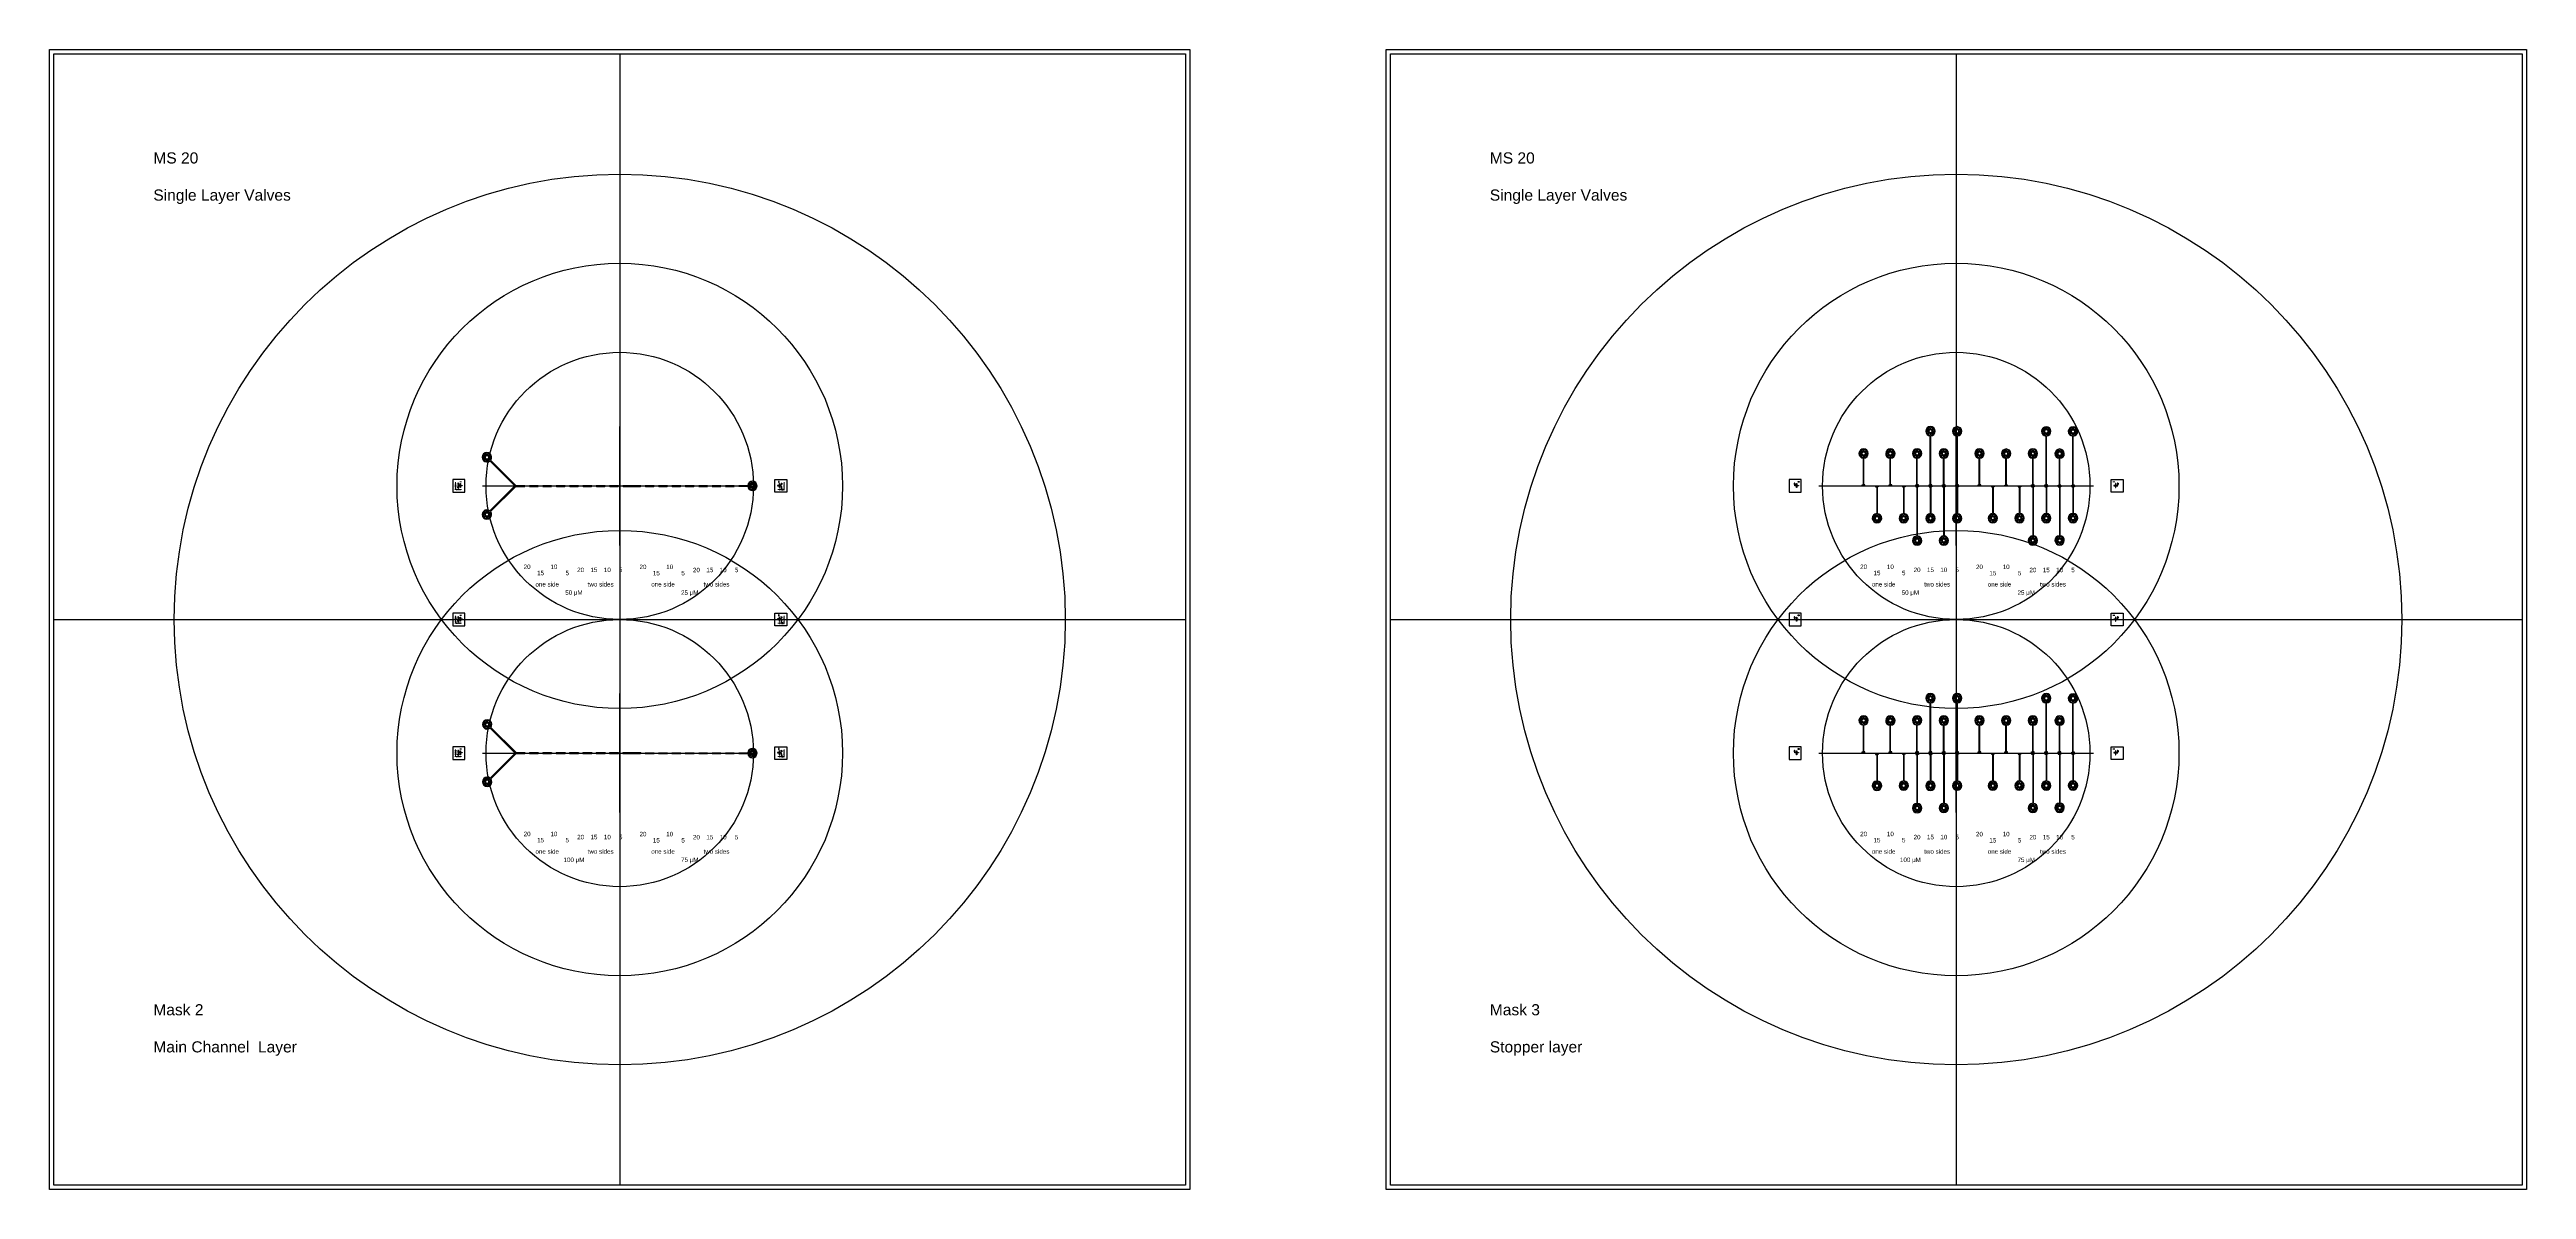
# Model space of a CAD drawing. Header units: millimetres. Extents: x 1000 to 429000, y 1000 to 279000.
# Drawn here: x 151000 to 429000, y 1000 to 129000 of the extents above; entities that cross this region are included whole.
import ezdxf

# ---------------------------------------------------------------- set-up
doc = ezdxf.new("R2010")
doc.units = ezdxf.units.MM
doc.layers.add('CLEAR', color=140, linetype='Continuous')
doc.layers.add('MAKS', color=20, linetype='Continuous')
doc.styles.get("Standard").update_dxf_attribs({"font": 'arial.ttf'})

msp = doc.modelspace()

# ---------------------------------------------------------------- texts
at = {"layer": 'CLEAR'}
for s, width, heights, insert, char_height, attachment_point in [('MS 20\\P\\PSingle Layer Valves', 18981.93, [9373], (162651, 117451), 1250, 1), ('MS 20\\P\\PSingle Layer Valves', 18981.93, [9373], (312651, 117451), 1250, 1), ('{\\H0.5x;20 }', 1203.63, [523], (204606, 70918), 1000, 5), ('{\\H0.5x;15 }', 1203.63, [523], (206106, 70218), 1000, 5), ('{\\H0.5x;10 }', 1203.63, [523], (207606, 70918), 1000, 5), ('{\\H0.5x;5 }', 1203.63, [523], (209106, 70218), 1000, 5), ('{\\H0.5x;20 }', 1203.63, [523], (210606, 70568), 1000, 5), ('{\\H0.5x;15 }', 1203.63, [523], (212106, 70568), 1000, 5), ('{\\H0.5x;10 }', 1203.63, [523], (213606, 70568), 1000, 5), ('{\\H0.5x;5 }', 1203.63, [523], (215106, 70568), 1000, 5), ('{\\H0.5x;20 }', 1203.63, [523], (217606, 70905), 1000, 5), ('{\\H0.5x;15 }', 1203.63, [523], (219106, 70205), 1000, 5), ('{\\H0.5x;10 }', 1203.63, [523], (220606, 70905), 1000, 5), ('{\\H0.5x;5 }', 1203.63, [523], (222106, 70205), 1000, 5), ('{\\H0.5x;20 }', 1203.63, [523], (223606, 70555), 1000, 5), ('{\\H0.5x;15 }', 1203.63, [523], (225106, 70555), 1000, 5), ('{\\H0.5x;10 }', 1203.63, [523], (226606, 70555), 1000, 5), ('{\\H0.5x;5 }', 1203.63, [523], (228106, 70555), 1000, 5), ('{\\H0.5x;20 }', 1203.63, [523], (354606, 70918), 1000, 5), ('{\\H0.5x;15 }', 1203.63, [523], (356106, 70218), 1000, 5), ('{\\H0.5x;10 }', 1203.63, [523], (357606, 70918), 1000, 5), ('{\\H0.5x;5 }', 1203.63, [523], (359106, 70218), 1000, 5), ('{\\H0.5x;20 }', 1203.63, [523], (360606, 70568), 1000, 5), ('{\\H0.5x;15 }', 1203.63, [523], (362106, 70568), 1000, 5), ('{\\H0.5x;10 }', 1203.63, [523], (363606, 70568), 1000, 5), ('{\\H0.5x;5 }', 1203.63, [523], (365106, 70568), 1000, 5), ('{\\H0.5x;20 }', 1203.63, [523], (367606, 70905), 1000, 5), ('{\\H0.5x;15 }', 1203.63, [523], (369106, 70205), 1000, 5), ('{\\H0.5x;10 }', 1203.63, [523], (370606, 70905), 1000, 5), ('{\\H0.5x;5 }', 1203.63, [523], (372106, 70205), 1000, 5), ('{\\H0.5x;20 }', 1203.63, [523], (373606, 70555), 1000, 5), ('{\\H0.5x;15 }', 1203.63, [523], (375106, 70555), 1000, 5), ('{\\H0.5x;10 }', 1203.63, [523], (376606, 70555), 1000, 5), ('{\\H0.5x;5 }', 1203.63, [523], (378106, 70555), 1000, 5), ('{\\H0.5x;one side }', 2808.52, [523], (206856, 68950), 1000, 5), ('{\\H0.5x;50 \\fSymbol|b0|i0|c2|p18;m\\fArial|b0|i0|c0|p34;M }', 2406.81, [523], (209856, 67950), 1000, 5), ('{\\H0.5x;two sides }', 3455.49, [523], (212856, 68950), 1000, 5), ('{\\H0.5x;one side }', 2808.52, [523], (219856, 68950), 1000, 5), ('{\\H0.5x;25 \\fSymbol|b0|i0|c2|p18;m\\fArial|b0|i0|c0|p34;M }', 2406.81, [523], (222856, 67950), 1000, 5), ('{\\H0.5x;two sides }', 3455.49, [523], (225856, 68950), 1000, 5), ('{\\H0.5x;one side }', 2808.52, [523], (356856, 68950), 1000, 5), ('{\\H0.5x;50 \\fSymbol|b0|i0|c2|p18;m\\fArial|b0|i0|c0|p34;M }', 2406.81, [523], (359856, 67950), 1000, 5), ('{\\H0.5x;two sides }', 3455.49, [523], (362856, 68950), 1000, 5), ('{\\H0.5x;one side }', 2808.52, [523], (369856, 68950), 1000, 5), ('{\\H0.5x;25 \\fSymbol|b0|i0|c2|p18;m\\fArial|b0|i0|c0|p34;M }', 2406.81, [523], (372856, 67950), 1000, 5), ('{\\H0.5x;two sides }', 3455.49, [523], (375856, 68950), 1000, 5), ('{\\H0.5x;20 }', 1203.63, [523], (204606, 40918), 1000, 5), ('{\\H0.5x;one side }', 2808.52, [523], (206856, 38950), 1000, 5), ('{\\H0.5x;15 }', 1203.63, [523], (206106, 40218), 1000, 5), ('{\\H0.5x;10 }', 1203.63, [523], (207606, 40918), 1000, 5), ('{\\H0.5x;5 }', 1203.63, [523], (209106, 40218), 1000, 5), ('{\\H0.5x;20 }', 1203.63, [523], (210606, 40568), 1000, 5), ('{\\H0.5x;two sides }', 3455.49, [523], (212856, 38950), 1000, 5), ('{\\H0.5x;15 }', 1203.63, [523], (212106, 40568), 1000, 5), ('{\\H0.5x;10 }', 1203.63, [523], (213606, 40568), 1000, 5), ('{\\H0.5x;5 }', 1203.63, [523], (215106, 40568), 1000, 5), ('{\\H0.5x;20 }', 1203.63, [523], (217606, 40905), 1000, 5), ('{\\H0.5x;one side }', 2808.52, [523], (219856, 38950), 1000, 5), ('{\\H0.5x;15 }', 1203.63, [523], (219106, 40205), 1000, 5), ('{\\H0.5x;10 }', 1203.63, [523], (220606, 40905), 1000, 5), ('{\\H0.5x;5 }', 1203.63, [523], (222106, 40205), 1000, 5), ('{\\H0.5x;20 }', 1203.63, [523], (223606, 40555), 1000, 5), ('{\\H0.5x;two sides }', 3455.49, [523], (225856, 38950), 1000, 5), ('{\\H0.5x;15 }', 1203.63, [523], (225106, 40555), 1000, 5), ('{\\H0.5x;10 }', 1203.63, [523], (226606, 40555), 1000, 5), ('{\\H0.5x;5 }', 1203.63, [523], (228106, 40555), 1000, 5), ('{\\H0.5x;20 }', 1203.63, [523], (354606, 40918), 1000, 5), ('{\\H0.5x;one side }', 2808.52, [523], (356856, 38950), 1000, 5), ('{\\H0.5x;15 }', 1203.63, [523], (356106, 40218), 1000, 5), ('{\\H0.5x;10 }', 1203.63, [523], (357606, 40918), 1000, 5), ('{\\H0.5x;5 }', 1203.63, [523], (359106, 40218), 1000, 5), ('{\\H0.5x;20 }', 1203.63, [523], (360606, 40568), 1000, 5), ('{\\H0.5x;two sides }', 3455.49, [523], (362856, 38950), 1000, 5), ('{\\H0.5x;15 }', 1203.63, [523], (362106, 40568), 1000, 5), ('{\\H0.5x;10 }', 1203.63, [523], (363606, 40568), 1000, 5), ('{\\H0.5x;5 }', 1203.63, [523], (365106, 40568), 1000, 5), ('{\\H0.5x;20 }', 1203.63, [523], (367606, 40905), 1000, 5), ('{\\H0.5x;one side }', 2808.52, [523], (369856, 38950), 1000, 5), ('{\\H0.5x;15 }', 1203.63, [523], (369106, 40205), 1000, 5), ('{\\H0.5x;10 }', 1203.63, [523], (370606, 40905), 1000, 5), ('{\\H0.5x;5 }', 1203.63, [523], (372106, 40205), 1000, 5), ('{\\H0.5x;20 }', 1203.63, [523], (373606, 40555), 1000, 5), ('{\\H0.5x;two sides }', 3455.49, [523], (375856, 38950), 1000, 5), ('{\\H0.5x;15 }', 1203.63, [523], (375106, 40555), 1000, 5), ('{\\H0.5x;10 }', 1203.63, [523], (376606, 40555), 1000, 5), ('{\\H0.5x;5 }', 1203.63, [523], (378106, 40555), 1000, 5), ('{\\H0.5x;100 \\fSymbol|b0|i0|c2|p18;m\\fArial|b0|i0|c0|p34;M }', 2406.81, [523], (209856, 37950), 1000, 5), ('{\\H0.5x;75 \\fSymbol|b0|i0|c2|p18;m\\fArial|b0|i0|c0|p34;M }', 2406.81, [523], (222856, 37950), 1000, 5), ('{\\H0.5x;100 \\fSymbol|b0|i0|c2|p18;m\\fArial|b0|i0|c0|p34;M }', 2406.81, [523], (359856, 37950), 1000, 5), ('{\\H0.5x;75 \\fSymbol|b0|i0|c2|p18;m\\fArial|b0|i0|c0|p34;M }', 2406.81, [523], (372856, 37950), 1000, 5), ('Mask 2 \\P\\PMain Channel  Layer', 18981.93, [9373], (162651, 21807), 1250, 1), ('Mask 3\\P\\PStopper layer', 18981.93, [9373], (312651, 21807), 1250, 1)]:
    msp.add_mtext_dynamic_manual_height_columns(s, width=width, gutter_width=12.5, heights=heights, dxfattribs=dict(at, insert=insert, char_height=char_height, attachment_point=attachment_point))

# ---------------------------------------------------------------- linework, layer by layer
for p, q in [((215000, 128500), (215000, 1500)), ((365000, 128500), (365000, 1500)), ((215000, 73326), (215000, 86674)), ((365000, 73326), (365000, 86674)), ((199596, 80000), (230404, 80000)), ((349596, 80000), (380404, 80000)), ((215000, 70000), (215000, 60000)), ((365000, 70000), (365000, 60000)), ((151500, 65000), (278500, 65000)), ((197596, 65000), (232404, 65000)), ((301500, 65000), (428500, 65000)), ((347596, 65000), (382404, 65000)), ((215000, 43326), (215000, 56674)), ((365000, 43326), (365000, 56674)), ((199596, 50000), (230404, 50000)), ((349596, 50000), (380404, 50000))]:
    msp.add_line(p, q)
for centre, radius in [((215000, 65000), 50000), ((365000, 65000), 50000), ((215000, 80000), 25000), ((365000, 80000), 25000), ((215000, 80000), 15000), ((365000, 80000), 15000), ((215000, 50000), 25000), ((365000, 50000), 25000), ((215000, 50000), 15000), ((365000, 50000), 15000)]:
    msp.add_circle(centre, radius)
at = {"layer": 'CLEAR'}
for p, q in [((151000, 129000), (279000, 129000)), ((151000, 1000), (151000, 129000)), ((279000, 129000), (279000, 1000)), ((301000, 129000), (429000, 129000)), ((301000, 1000), (301000, 129000)), ((429000, 129000), (429000, 1000)), ((362081, 80115), (362081, 85615)), ((362131, 80115), (362131, 85615)), ((365081, 80105), (365081, 85605)), ((365131, 80105), (365131, 85605)), ((375081, 80103), (375081, 85603)), ((375131, 80103), (375131, 85603)), ((378081, 80093), (378081, 85593)), ((378131, 80093), (378131, 85593)), ((196251, 80710), (196251, 79290)), ((197596, 80710), (196251, 80710)), ((197596, 79290), (197596, 80710)), ((203239, 80000), (200430, 82809)), ((203331, 80050), (200501, 82880)), ((232404, 80710), (233749, 80710)), ((232404, 79290), (232404, 80710)), ((233749, 80710), (233749, 79290)), ((346251, 80710), (346251, 79290)), ((347596, 80710), (346251, 80710)), ((347596, 79290), (347596, 80710)), ((354581, 80120), (354581, 83120)), ((354631, 80120), (354631, 83120)), ((357581, 80110), (357581, 83110)), ((357631, 80110), (357631, 83110)), ((360581, 80120), (360581, 83120)), ((360631, 80120), (360631, 83120)), ((363581, 80110), (363581, 83110)), ((363631, 80110), (363631, 83110)), ((367581, 80108), (367581, 83108)), ((367631, 80108), (367631, 83108)), ((370581, 80098), (370581, 83098)), ((370631, 80098), (370631, 83098)), ((373581, 80108), (373581, 83108)), ((373631, 80108), (373631, 83108)), ((376581, 80098), (376581, 83098)), ((376631, 80098), (376631, 83098)), ((382404, 80710), (383749, 80710)), ((382404, 79290), (382404, 80710)), ((383749, 80710), (383749, 79290)), ((196251, 79290), (197596, 79290)), ((203239, 80000), (200430, 77191)), ((203331, 79950), (200501, 77120)), ((203331, 80050), (204331, 80050)), ((203331, 79950), (204331, 79950)), ((204356, 80025), (204331, 80050)), ((204356, 79975), (204331, 79950)), ((204356, 80025), (204356, 79975)), ((204856, 80025), (204881, 80050)), ((204856, 80025), (204856, 79975)), ((204856, 79975), (204881, 79950)), ((204881, 80050), (205831, 80050)), ((204881, 79950), (205831, 79950)), ((205856, 80025), (205831, 80050)), ((205856, 79975), (205831, 79950)), ((205856, 80025), (205856, 79975)), ((206356, 80025), (206381, 80050)), ((206356, 80025), (206356, 79975)), ((206356, 79975), (206381, 79950)), ((206381, 80050), (207331, 80050)), ((206381, 79950), (207331, 79950)), ((207356, 80025), (207331, 80050)), ((207356, 79975), (207331, 79950)), ((207356, 80025), (207356, 79975)), ((207856, 80025), (207881, 80050)), ((207856, 80025), (207856, 79975)), ((207856, 79975), (207881, 79950)), ((207881, 80050), (208831, 80050)), ((207881, 79950), (208831, 79950)), ((208856, 80025), (208831, 80050)), ((208856, 79975), (208831, 79950)), ((208856, 80025), (208856, 79975)), ((209356, 80025), (209381, 80050)), ((209356, 80025), (209356, 79975)), ((209356, 79975), (209381, 79950)), ((209381, 80050), (210331, 80050)), ((209381, 79950), (210331, 79950)), ((210356, 80000), (210331, 80025)), ((210356, 79975), (210331, 79950)), ((210356, 80025), (210356, 79975)), ((210856, 80025), (210881, 80050)), ((210856, 80025), (210856, 79975)), ((210856, 79975), (210881, 79950)), ((210881, 80050), (211831, 80050)), ((210881, 79950), (211831, 79950)), ((211856, 80025), (211831, 80050)), ((211856, 79975), (211831, 79950)), ((211856, 80025), (211856, 79975)), ((212356, 80025), (212381, 80050)), ((212356, 80025), (212356, 79975)), ((212356, 79975), (212381, 79950)), ((212381, 80050), (213331, 80050)), ((212381, 79950), (213331, 79950)), ((213356, 80025), (213331, 80050)), ((213356, 79975), (213331, 79950)), ((213356, 80025), (213356, 79975)), ((213856, 80025), (213881, 80050)), ((213856, 80025), (213856, 79975)), ((213856, 79975), (213881, 79950)), ((213881, 80050), (214831, 80050)), ((213881, 79950), (214831, 79950)), ((214856, 80025), (214831, 80050)), ((214856, 79975), (214831, 79950)), ((214856, 80025), (214856, 79975)), ((215356, 80025), (215381, 80050)), ((215356, 80025), (215356, 79975)), ((215356, 79975), (215381, 79950)), ((215381, 80050), (217331, 80050)), ((215381, 79950), (217331, 79950)), ((217356, 80025), (217331, 80050)), ((217356, 79975), (217331, 79950)), ((217356, 80025), (217356, 79975)), ((217856, 80025), (217881, 80050)), ((217856, 80025), (217856, 79975)), ((217856, 79975), (217881, 79950)), ((217881, 80050), (218831, 80050)), ((217881, 79950), (218831, 79950)), ((218856, 80025), (218831, 80050)), ((218856, 79975), (218831, 79950)), ((218856, 80025), (218856, 79975)), ((219356, 80025), (219381, 80050)), ((219356, 80025), (219356, 79975)), ((219356, 79975), (219381, 79950)), ((219381, 80050), (220331, 80050)), ((219381, 79950), (220331, 79950)), ((220356, 80025), (220331, 80050)), ((220356, 79975), (220331, 79950)), ((220356, 80025), (220356, 79975)), ((220856, 80025), (220881, 80050)), ((220856, 80025), (220856, 79975)), ((220856, 79975), (220881, 79950)), ((220881, 80050), (221831, 80050)), ((220881, 79950), (221831, 79950)), ((221856, 80025), (221831, 80050)), ((221856, 79975), (221831, 79950)), ((221856, 80025), (221856, 79975)), ((222356, 80025), (222381, 80050)), ((222356, 80025), (222356, 79975)), ((222356, 79975), (222381, 79950)), ((222381, 80050), (223331, 80050)), ((222381, 79950), (223331, 79950)), ((223356, 80025), (223331, 80050)), ((223356, 79975), (223331, 79950)), ((223356, 80025), (223356, 79975)), ((223856, 80025), (223881, 80050)), ((223856, 80025), (223856, 79975)), ((223856, 79975), (223881, 79950)), ((223881, 80050), (224831, 80050)), ((223881, 79950), (224831, 79950)), ((224856, 80025), (224831, 80050)), ((224856, 79975), (224831, 79950)), ((224856, 80025), (224856, 79975)), ((225356, 80025), (225381, 80050)), ((225356, 80025), (225356, 79975)), ((225356, 79975), (225381, 79950)), ((225381, 80050), (226331, 80050)), ((225381, 79950), (226331, 79950)), ((226356, 80025), (226331, 80050)), ((226356, 79975), (226331, 79950)), ((226356, 80025), (226356, 79975)), ((226856, 80025), (226881, 80050)), ((226856, 80025), (226856, 79975)), ((226856, 79975), (226881, 79950)), ((226881, 80050), (227831, 80050)), ((226881, 79950), (227831, 79950)), ((227856, 80025), (227831, 80050)), ((227856, 79975), (227831, 79950)), ((227856, 80025), (227856, 79975)), ((228356, 80025), (228368, 80038)), ((228356, 80025), (228356, 79975)), ((228356, 79975), (228368, 79963)), ((228368, 80038), (229356, 80038)), ((228368, 79963), (229356, 79963)), ((233749, 79290), (232404, 79290)), ((346251, 79290), (347596, 79290)), ((354456, 80045), (354456, 80120)), ((354456, 80120), (354581, 80120)), ((354456, 80045), (354756, 80045)), ((354756, 80120), (354631, 80120)), ((354756, 80045), (354756, 80120)), ((355956, 79960), (356256, 79960)), ((355956, 79960), (355956, 79885)), ((355956, 79885), (356081, 79885)), ((356081, 79885), (356081, 76885)), ((356256, 79885), (356131, 79885)), ((356131, 79885), (356131, 76885)), ((356256, 79960), (356256, 79885)), ((357456, 80035), (357456, 80110)), ((357456, 80110), (357581, 80110)), ((357456, 80035), (357756, 80035)), ((357756, 80110), (357631, 80110)), ((357756, 80035), (357756, 80110)), ((358956, 79970), (359256, 79970)), ((358956, 79970), (358956, 79895)), ((358956, 79895), (359081, 79895)), ((359081, 79895), (359081, 76895)), ((359256, 79895), (359131, 79895)), ((359131, 79895), (359131, 76895)), ((359256, 79970), (359256, 79895)), ((360456, 80045), (360456, 80120)), ((360456, 80120), (360581, 80120)), ((360456, 80045), (360756, 80045)), ((360456, 79955), (360756, 79955)), ((360456, 79955), (360456, 79880)), ((360456, 79880), (360581, 79880)), ((360581, 79880), (360581, 74380)), ((360756, 80120), (360631, 80120)), ((360756, 79880), (360631, 79880)), ((360631, 79880), (360631, 74380)), ((360756, 80045), (360756, 80120)), ((360756, 79955), (360756, 79880)), ((361956, 80040), (361956, 80115)), ((361956, 80115), (362081, 80115)), ((361956, 80040), (362256, 80040)), ((361956, 79960), (362256, 79960)), ((361956, 79960), (361956, 79885)), ((361956, 79885), (362081, 79885)), ((362081, 79885), (362081, 76885)), ((362256, 80115), (362131, 80115)), ((362256, 79885), (362131, 79885)), ((362131, 79885), (362131, 76885)), ((362256, 80040), (362256, 80115)), ((362256, 79960), (362256, 79885)), ((363456, 80035), (363456, 80110)), ((363456, 80110), (363581, 80110)), ((363456, 80035), (363756, 80035)), ((363456, 79965), (363756, 79965)), ((363456, 79965), (363456, 79890)), ((363456, 79890), (363581, 79890)), ((363581, 79890), (363581, 74390)), ((363756, 80110), (363631, 80110)), ((363756, 79890), (363631, 79890)), ((363631, 79890), (363631, 74390)), ((363756, 80035), (363756, 80110)), ((363756, 79965), (363756, 79890)), ((364956, 80030), (364956, 80105)), ((364956, 80105), (365081, 80105)), ((364956, 80030), (365256, 80030)), ((364956, 79970), (365256, 79970)), ((364956, 79970), (364956, 79895)), ((364956, 79895), (365081, 79895)), ((365081, 79895), (365081, 76895)), ((365256, 80105), (365131, 80105)), ((365256, 79895), (365131, 79895)), ((365131, 79895), (365131, 76895)), ((365256, 80030), (365256, 80105)), ((365256, 79970), (365256, 79895)), ((367456, 80033), (367456, 80108)), ((367456, 80108), (367581, 80108)), ((367456, 80033), (367756, 80033)), ((367756, 80108), (367631, 80108)), ((367756, 80033), (367756, 80108)), ((368956, 79973), (369256, 79973)), ((368956, 79973), (368956, 79898)), ((368956, 79898), (369081, 79898)), ((369081, 79898), (369081, 76898)), ((369256, 79898), (369131, 79898)), ((369131, 79898), (369131, 76898)), ((369256, 79973), (369256, 79898)), ((370456, 80023), (370456, 80098)), ((370456, 80098), (370581, 80098)), ((370456, 80023), (370756, 80023)), ((370756, 80098), (370631, 80098)), ((370756, 80023), (370756, 80098)), ((371956, 79983), (372256, 79983)), ((371956, 79983), (371956, 79908)), ((371956, 79908), (372081, 79908)), ((372081, 79908), (372081, 76908)), ((372256, 79908), (372131, 79908)), ((372131, 79908), (372131, 76908)), ((372256, 79983), (372256, 79908)), ((373456, 80033), (373456, 80108)), ((373456, 80108), (373581, 80108)), ((373456, 80033), (373756, 80033)), ((373456, 79968), (373756, 79968)), ((373456, 79968), (373456, 79893)), ((373456, 79893), (373581, 79893)), ((373581, 79893), (373581, 74393)), ((373756, 80108), (373631, 80108)), ((373756, 79893), (373631, 79893)), ((373631, 79893), (373631, 74393)), ((373756, 80033), (373756, 80108)), ((373756, 79968), (373756, 79893)), ((374956, 80028), (374956, 80103)), ((374956, 80103), (375081, 80103)), ((374956, 80028), (375256, 80028)), ((374956, 79973), (375256, 79973)), ((374956, 79973), (374956, 79898)), ((374956, 79898), (375081, 79898)), ((375081, 79898), (375081, 76898)), ((375256, 80103), (375131, 80103)), ((375256, 79898), (375131, 79898)), ((375131, 79898), (375131, 76898)), ((375256, 80028), (375256, 80103)), ((375256, 79973), (375256, 79898)), ((376456, 80023), (376456, 80098)), ((376456, 80098), (376581, 80098)), ((376456, 80023), (376756, 80023)), ((376456, 79978), (376756, 79978)), ((376456, 79978), (376456, 79903)), ((376456, 79903), (376581, 79903)), ((376581, 79903), (376581, 74403)), ((376756, 80098), (376631, 80098)), ((376756, 79903), (376631, 79903)), ((376631, 79903), (376631, 74403)), ((376756, 80023), (376756, 80098)), ((376756, 79978), (376756, 79903)), ((377956, 80018), (377956, 80093)), ((377956, 80093), (378081, 80093)), ((377956, 80018), (378256, 80018)), ((377956, 79983), (378256, 79983)), ((377956, 79983), (377956, 79908)), ((377956, 79908), (378081, 79908)), ((378081, 79908), (378081, 76908)), ((378256, 80093), (378131, 80093)), ((378256, 79908), (378131, 79908)), ((378131, 79908), (378131, 76908)), ((378256, 80018), (378256, 80093)), ((378256, 79983), (378256, 79908)), ((383749, 79290), (382404, 79290)), ((196251, 65710), (196251, 64290)), ((197596, 65710), (196251, 65710)), ((196251, 64290), (197596, 64290)), ((197596, 64290), (197596, 65710)), ((232404, 65710), (233749, 65710)), ((232404, 64290), (232404, 65710)), ((233749, 64290), (232404, 64290)), ((233749, 65710), (233749, 64290)), ((346251, 65710), (346251, 64290)), ((347596, 65710), (346251, 65710)), ((346251, 64290), (347596, 64290)), ((347596, 64290), (347596, 65710)), ((382404, 65710), (383749, 65710)), ((382404, 64290), (382404, 65710)), ((383749, 64290), (382404, 64290)), ((383749, 65710), (383749, 64290)), ((362081, 50140), (362081, 55640)), ((362131, 50140), (362131, 55640)), ((365081, 50130), (365081, 55630)), ((365131, 50130), (365131, 55630)), ((375081, 50128), (375081, 55628)), ((375131, 50128), (375131, 55628)), ((378081, 50118), (378081, 55618)), ((378131, 50118), (378131, 55618)), ((203356, 50050), (200526, 52880)), ((354581, 50145), (354581, 53145)), ((354631, 50145), (354631, 53145)), ((357581, 50135), (357581, 53135)), ((357631, 50135), (357631, 53135)), ((360581, 50145), (360581, 53145)), ((360631, 50145), (360631, 53145)), ((363581, 50135), (363581, 53135)), ((363631, 50135), (363631, 53135)), ((367581, 50133), (367581, 53133)), ((367631, 50133), (367631, 53133)), ((370581, 50123), (370581, 53123)), ((370631, 50123), (370631, 53123)), ((373581, 50133), (373581, 53133)), ((373631, 50133), (373631, 53133)), ((376581, 50123), (376581, 53123)), ((376631, 50123), (376631, 53123)), ((196251, 50710), (196251, 49290)), ((197596, 50710), (196251, 50710)), ((197596, 49290), (197596, 50710)), ((203264, 50000), (200455, 52809)), ((203356, 50050), (204356, 50050)), ((204356, 50050), (204356, 49950)), ((204856, 50050), (205856, 50050)), ((204856, 50050), (204856, 49950)), ((205856, 50050), (205856, 49950)), ((206356, 50050), (207356, 50050)), ((206356, 50050), (206356, 49950)), ((207356, 50050), (207356, 49950)), ((207856, 50050), (208856, 50050)), ((207856, 50050), (207856, 49950)), ((208856, 50050), (208856, 49950)), ((209356, 50050), (210356, 50050)), ((209356, 50050), (209356, 49950)), ((210356, 50050), (210356, 49950)), ((210856, 50050), (211856, 50050)), ((210856, 50050), (210856, 49950)), ((211856, 50050), (211856, 49950)), ((212356, 50050), (213356, 50050)), ((212356, 50050), (212356, 49950)), ((213356, 50050), (213356, 49950)), ((213856, 50050), (214856, 50050)), ((213856, 50050), (213856, 49950)), ((214856, 50050), (214856, 49950)), ((215356, 50050), (217343, 50050)), ((215356, 50050), (215356, 49950)), ((217356, 50038), (217343, 50050)), ((232404, 50710), (233749, 50710)), ((232404, 49290), (232404, 50710)), ((233749, 50710), (233749, 49290)), ((346251, 50710), (346251, 49290)), ((347596, 50710), (346251, 50710)), ((347596, 49290), (347596, 50710)), ((354456, 50070), (354456, 50145)), ((354456, 50145), (354581, 50145)), ((354456, 50070), (354756, 50070)), ((354756, 50145), (354631, 50145)), ((354756, 50070), (354756, 50145)), ((357456, 50060), (357456, 50135)), ((357456, 50135), (357581, 50135)), ((357456, 50060), (357756, 50060)), ((357756, 50135), (357631, 50135)), ((357756, 50060), (357756, 50135)), ((360456, 50070), (360456, 50145)), ((360456, 50145), (360581, 50145)), ((360456, 50070), (360756, 50070)), ((360756, 50145), (360631, 50145)), ((360756, 50070), (360756, 50145)), ((361956, 50065), (361956, 50140)), ((361956, 50140), (362081, 50140)), ((361956, 50065), (362256, 50065)), ((362256, 50140), (362131, 50140)), ((362256, 50065), (362256, 50140)), ((363456, 50060), (363456, 50135)), ((363456, 50135), (363581, 50135)), ((363456, 50060), (363756, 50060)), ((363756, 50135), (363631, 50135)), ((363756, 50060), (363756, 50135)), ((364956, 50055), (364956, 50130)), ((364956, 50130), (365081, 50130)), ((364956, 50055), (365256, 50055)), ((365256, 50130), (365131, 50130)), ((365256, 50055), (365256, 50130)), ((367456, 50058), (367456, 50133)), ((367456, 50133), (367581, 50133)), ((367456, 50058), (367756, 50058)), ((367756, 50133), (367631, 50133)), ((367756, 50058), (367756, 50133)), ((370456, 50048), (370456, 50123)), ((370456, 50123), (370581, 50123)), ((370456, 50048), (370756, 50048)), ((370756, 50123), (370631, 50123)), ((370756, 50048), (370756, 50123)), ((373456, 50058), (373456, 50133)), ((373456, 50133), (373581, 50133)), ((373456, 50058), (373756, 50058)), ((373756, 50133), (373631, 50133)), ((373756, 50058), (373756, 50133)), ((374956, 50053), (374956, 50128)), ((374956, 50128), (375081, 50128)), ((374956, 50053), (375256, 50053)), ((375256, 50128), (375131, 50128)), ((375256, 50053), (375256, 50128)), ((376456, 50048), (376456, 50123)), ((376456, 50123), (376581, 50123)), ((376456, 50048), (376756, 50048)), ((376756, 50123), (376631, 50123)), ((376756, 50048), (376756, 50123)), ((377956, 50043), (377956, 50118)), ((377956, 50118), (378081, 50118)), ((377956, 50043), (378256, 50043)), ((378256, 50118), (378131, 50118)), ((378256, 50043), (378256, 50118)), ((382404, 50710), (383749, 50710)), ((382404, 49290), (382404, 50710)), ((383749, 50710), (383749, 49290)), ((196251, 49290), (197596, 49290)), ((203264, 50000), (200455, 47191)), ((203356, 49950), (200526, 47120)), ((203356, 49950), (204356, 49950)), ((204856, 49950), (205856, 49950)), ((206356, 49950), (207356, 49950)), ((207856, 49950), (208856, 49950)), ((209356, 49950), (210356, 49950)), ((210856, 49950), (211856, 49950)), ((212356, 49950), (213356, 49950)), ((213856, 49950), (214856, 49950)), ((215356, 49950), (217343, 49950)), ((217356, 49963), (217343, 49950)), ((217356, 50038), (217356, 49963)), ((217856, 50038), (218856, 50038)), ((217856, 50038), (217856, 49963)), ((217856, 49963), (218856, 49963)), ((218856, 50038), (218856, 49963)), ((219356, 50038), (220356, 50038)), ((219356, 50038), (219356, 49963)), ((219356, 49963), (220356, 49963)), ((220356, 50038), (220356, 49963)), ((220856, 50038), (221856, 50038)), ((220856, 50038), (220856, 49963)), ((220856, 49963), (221856, 49963)), ((221856, 50038), (221856, 49963)), ((222356, 50038), (223356, 50038)), ((222356, 50038), (222356, 49963)), ((222356, 49963), (223356, 49963)), ((223356, 50038), (223356, 49963)), ((223856, 50038), (224856, 50038)), ((223856, 50038), (223856, 49963)), ((223856, 49963), (224856, 49963)), ((224856, 50038), (224856, 49963)), ((225356, 50038), (226356, 50038)), ((225356, 50038), (225356, 49963)), ((225356, 49963), (226356, 49963)), ((226356, 50038), (226356, 49963)), ((226856, 50038), (227856, 50038)), ((226856, 50038), (226856, 49963)), ((226856, 49963), (227856, 49963)), ((227856, 50038), (227856, 49963)), ((228356, 50038), (229356, 50038)), ((228356, 50038), (228356, 49963)), ((228356, 49963), (229356, 49963)), ((233749, 49290), (232404, 49290)), ((346251, 49290), (347596, 49290)), ((355956, 49935), (356256, 49935)), ((355956, 49935), (355956, 49860)), ((355956, 49860), (356081, 49860)), ((356081, 49860), (356081, 46860)), ((356256, 49860), (356131, 49860)), ((356131, 49860), (356131, 46860)), ((356256, 49935), (356256, 49860)), ((358956, 49945), (359256, 49945)), ((358956, 49945), (358956, 49870)), ((358956, 49870), (359081, 49870)), ((359081, 49870), (359081, 46870)), ((359256, 49870), (359131, 49870)), ((359131, 49870), (359131, 46870)), ((359256, 49945), (359256, 49870)), ((360456, 49930), (360756, 49930)), ((360456, 49930), (360456, 49855)), ((360456, 49855), (360581, 49855)), ((360581, 49855), (360581, 44355)), ((360756, 49855), (360631, 49855)), ((360631, 49855), (360631, 44355)), ((360756, 49930), (360756, 49855)), ((361956, 49935), (362256, 49935)), ((361956, 49935), (361956, 49860)), ((361956, 49860), (362081, 49860)), ((362081, 49860), (362081, 46860)), ((362256, 49860), (362131, 49860)), ((362131, 49860), (362131, 46860)), ((362256, 49935), (362256, 49860)), ((363456, 49940), (363756, 49940)), ((363456, 49940), (363456, 49865)), ((363456, 49865), (363581, 49865)), ((363581, 49865), (363581, 44365)), ((363756, 49865), (363631, 49865)), ((363631, 49865), (363631, 44365)), ((363756, 49940), (363756, 49865)), ((364956, 49945), (365256, 49945)), ((364956, 49945), (364956, 49870)), ((364956, 49870), (365081, 49870)), ((365081, 49870), (365081, 46870)), ((365256, 49870), (365131, 49870)), ((365131, 49870), (365131, 46870)), ((365256, 49945), (365256, 49870)), ((368956, 49948), (369256, 49948)), ((368956, 49948), (368956, 49873)), ((368956, 49873), (369081, 49873)), ((369081, 49873), (369081, 46873)), ((369256, 49873), (369131, 49873)), ((369131, 49873), (369131, 46873)), ((369256, 49948), (369256, 49873)), ((371956, 49958), (372256, 49958)), ((371956, 49958), (371956, 49883)), ((371956, 49883), (372081, 49883)), ((372081, 49883), (372081, 46883)), ((372256, 49883), (372131, 49883)), ((372131, 49883), (372131, 46883)), ((372256, 49958), (372256, 49883)), ((373456, 49943), (373756, 49943)), ((373456, 49943), (373456, 49868)), ((373456, 49868), (373581, 49868)), ((373581, 49868), (373581, 44368)), ((373756, 49868), (373631, 49868)), ((373631, 49868), (373631, 44368)), ((373756, 49943), (373756, 49868)), ((374956, 49948), (375256, 49948)), ((374956, 49948), (374956, 49873)), ((374956, 49873), (375081, 49873)), ((375081, 49873), (375081, 46873)), ((375256, 49873), (375131, 49873)), ((375131, 49873), (375131, 46873)), ((375256, 49948), (375256, 49873)), ((376456, 49953), (376756, 49953)), ((376456, 49953), (376456, 49878)), ((376456, 49878), (376581, 49878)), ((376581, 49878), (376581, 44378)), ((376756, 49878), (376631, 49878)), ((376631, 49878), (376631, 44378)), ((376756, 49953), (376756, 49878)), ((377956, 49958), (378256, 49958)), ((377956, 49958), (377956, 49883)), ((377956, 49883), (378081, 49883)), ((378081, 49883), (378081, 46883)), ((378256, 49883), (378131, 49883)), ((378131, 49883), (378131, 46883)), ((378256, 49958), (378256, 49883)), ((383749, 49290), (382404, 49290)), ((279000, 1000), (151000, 1000)), ((429000, 1000), (301000, 1000))]:
    msp.add_line(p, q, dxfattribs=at)
for centre, start, end in [((362106, 86139), 272.7294, 267.2706), ((365106, 86129), 272.7294, 267.2706), ((375106, 86127), 272.7294, 267.2706), ((378106, 86117), 272.7294, 267.2706), ((200096, 83214), 320.46502, 309.53498), ((354606, 83644), 272.7294, 267.2706), ((357606, 83634), 272.7294, 267.2706), ((360606, 83644), 272.7294, 267.2706), ((363606, 83634), 272.7294, 267.2706), ((367606, 83632), 272.7294, 267.2706), ((370606, 83622), 272.7294, 267.2706), ((373606, 83632), 272.7294, 267.2706), ((376606, 83622), 272.7294, 267.2706), ((229879, 80000), 184.09604, 175.90396), ((200096, 76786), 50.46502, 39.53498), ((356106, 76361), 92.7294, 87.2706), ((359106, 76371), 92.7294, 87.2706), ((362106, 76361), 92.7294, 87.2706), ((365106, 76371), 92.7294, 87.2706), ((369106, 76373), 92.7294, 87.2706), ((372106, 76383), 92.7294, 87.2706), ((375106, 76373), 92.7294, 87.2706), ((378106, 76383), 92.7294, 87.2706), ((360606, 73856), 92.7294, 87.2706), ((363606, 73866), 92.7294, 87.2706), ((373606, 73868), 92.7294, 87.2706), ((376606, 73878), 92.7294, 87.2706), ((362106, 56164), 272.7294, 267.2706), ((365106, 56154), 272.7294, 267.2706), ((375106, 56152), 272.7294, 267.2706), ((378106, 56142), 272.7294, 267.2706), ((200121, 53214), 320.46502, 309.53498), ((354606, 53669), 272.7294, 267.2706), ((357606, 53659), 272.7294, 267.2706), ((360606, 53669), 272.7294, 267.2706), ((363606, 53659), 272.7294, 267.2706), ((367606, 53657), 272.7294, 267.2706), ((370606, 53647), 272.7294, 267.2706), ((373606, 53657), 272.7294, 267.2706), ((376606, 53647), 272.7294, 267.2706), ((229879, 50000), 184.09604, 175.90396), ((200121, 46786), 50.46502, 39.53498), ((356106, 46336), 92.7294, 87.2706), ((359106, 46346), 92.7294, 87.2706), ((362106, 46336), 92.7294, 87.2706), ((365106, 46346), 92.7294, 87.2706), ((369106, 46348), 92.7294, 87.2706), ((372106, 46358), 92.7294, 87.2706), ((375106, 46348), 92.7294, 87.2706), ((378106, 46358), 92.7294, 87.2706), ((360606, 43831), 92.7294, 87.2706), ((363606, 43841), 92.7294, 87.2706), ((373606, 43843), 92.7294, 87.2706), ((376606, 43853), 92.7294, 87.2706)]:
    msp.add_arc(centre, 525, start, end, dxfattribs=at)
at = {"layer": 'MAKS'}
for p, q in [((151500, 128500), (278500, 128500)), ((151500, 1500), (151500, 128500)), ((278500, 128500), (278500, 1500)), ((301500, 128500), (428500, 128500)), ((301500, 1500), (301500, 128500)), ((428500, 128500), (428500, 1500)), ((361985, 86189), (361669, 86189)), ((361985, 86189), (361762, 86413)), ((362056, 86260), (361832, 86483)), ((362056, 86260), (362056, 86576)), ((362156, 86260), (362156, 86576)), ((362156, 86260), (362379, 86483)), ((362226, 86189), (362450, 86413)), ((362226, 86189), (362542, 86189)), ((364985, 86179), (364762, 86403)), ((365056, 86250), (364832, 86473)), ((365056, 86250), (365056, 86566)), ((365156, 86250), (365156, 86566)), ((365156, 86250), (365379, 86473)), ((365226, 86179), (365450, 86403)), ((374985, 86177), (374762, 86400)), ((375056, 86247), (374832, 86471)), ((375056, 86247), (375056, 86563)), ((375156, 86247), (375156, 86563)), ((375156, 86247), (375379, 86471)), ((375226, 86177), (375450, 86400)), ((377985, 86167), (377762, 86390)), ((378056, 86237), (377832, 86461)), ((378056, 86237), (378056, 86553)), ((378156, 86237), (378156, 86553)), ((378156, 86237), (378379, 86461)), ((378226, 86167), (378450, 86390)), ((199975, 83264), (199752, 83488)), ((200046, 83335), (199822, 83558)), ((200046, 83335), (200046, 83651)), ((200146, 83335), (200146, 83651)), ((200146, 83335), (200369, 83558)), ((200216, 83264), (200440, 83488)), ((354485, 83694), (354169, 83694)), ((354485, 83594), (354169, 83594)), ((354485, 83694), (354262, 83918)), ((354485, 83594), (354262, 83371)), ((354556, 83765), (354332, 83988)), ((354556, 83524), (354332, 83301)), ((354556, 83765), (354556, 84081)), ((354556, 83524), (354556, 83208)), ((354656, 83765), (354656, 84081)), ((354656, 83765), (354879, 83988)), ((354656, 83524), (354879, 83301)), ((354656, 83524), (354656, 83208)), ((354726, 83694), (354950, 83918)), ((354726, 83694), (355042, 83694)), ((354726, 83594), (354950, 83371)), ((354726, 83594), (355042, 83594)), ((357485, 83684), (357169, 83684)), ((357485, 83584), (357169, 83584)), ((357485, 83684), (357262, 83908)), ((357485, 83584), (357262, 83361)), ((357556, 83755), (357332, 83978)), ((357556, 83514), (357332, 83291)), ((357556, 83755), (357556, 84071)), ((357556, 83514), (357556, 83198)), ((357656, 83755), (357656, 84071)), ((357656, 83755), (357879, 83978)), ((357656, 83514), (357879, 83291)), ((357656, 83514), (357656, 83198)), ((357726, 83684), (357950, 83908)), ((357726, 83684), (358042, 83684)), ((357726, 83584), (357950, 83361)), ((357726, 83584), (358042, 83584)), ((360485, 83694), (360169, 83694)), ((360485, 83594), (360169, 83594)), ((360485, 83694), (360262, 83918)), ((360485, 83594), (360262, 83371)), ((360556, 83765), (360332, 83988)), ((360556, 83524), (360332, 83301)), ((360556, 83765), (360556, 84081)), ((360556, 83524), (360556, 83208)), ((360656, 83765), (360656, 84081)), ((360656, 83765), (360879, 83988)), ((360656, 83524), (360879, 83301)), ((360656, 83524), (360656, 83208)), ((360726, 83694), (360950, 83918)), ((360726, 83694), (361042, 83694)), ((360726, 83594), (360950, 83371)), ((360726, 83594), (361042, 83594)), ((361985, 86089), (361669, 86089)), ((361985, 86089), (361762, 85866)), ((362056, 86019), (361832, 85796)), ((362056, 86019), (362056, 85703)), ((362156, 86019), (362379, 85796)), ((362156, 86019), (362156, 85703)), ((362226, 86089), (362450, 85866)), ((362226, 86089), (362542, 86089)), ((363485, 83684), (363169, 83684)), ((363485, 83584), (363169, 83584)), ((363485, 83684), (363262, 83908)), ((363485, 83584), (363262, 83361)), ((363556, 83755), (363332, 83978)), ((363556, 83514), (363332, 83291)), ((363556, 83755), (363556, 84071)), ((363556, 83514), (363556, 83198)), ((363656, 83755), (363656, 84071)), ((363656, 83755), (363879, 83978)), ((363656, 83514), (363879, 83291)), ((363656, 83514), (363656, 83198)), ((363726, 83684), (363950, 83908)), ((363726, 83684), (364042, 83684)), ((363726, 83584), (363950, 83361)), ((363726, 83584), (364042, 83584)), ((364985, 86179), (364669, 86179)), ((364985, 86079), (364669, 86079)), ((364985, 86079), (364762, 85856)), ((365056, 86009), (364832, 85786)), ((365056, 86009), (365056, 85693)), ((365156, 86009), (365379, 85786)), ((365156, 86009), (365156, 85693)), ((365226, 86179), (365542, 86179)), ((365226, 86079), (365450, 85856)), ((365226, 86079), (365542, 86079)), ((367485, 83682), (367169, 83682)), ((367485, 83582), (367169, 83582)), ((367485, 83682), (367262, 83905)), ((367485, 83582), (367262, 83359)), ((367556, 83752), (367332, 83976)), ((367556, 83511), (367332, 83288)), ((367556, 83752), (367556, 84068)), ((367556, 83511), (367556, 83195)), ((367656, 83752), (367656, 84068)), ((367656, 83752), (367879, 83976)), ((367656, 83511), (367879, 83288)), ((367656, 83511), (367656, 83195)), ((367726, 83682), (367950, 83905)), ((367726, 83682), (368042, 83682)), ((367726, 83582), (367950, 83359)), ((367726, 83582), (368042, 83582)), ((370485, 83672), (370169, 83672)), ((370485, 83572), (370169, 83572)), ((370485, 83672), (370262, 83895)), ((370485, 83572), (370262, 83349)), ((370556, 83742), (370332, 83966)), ((370556, 83501), (370332, 83278)), ((370556, 83742), (370556, 84058)), ((370556, 83501), (370556, 83185)), ((370656, 83742), (370656, 84058)), ((370656, 83742), (370879, 83966)), ((370656, 83501), (370879, 83278)), ((370656, 83501), (370656, 83185)), ((370726, 83672), (370950, 83895)), ((370726, 83672), (371042, 83672)), ((370726, 83572), (370950, 83349)), ((370726, 83572), (371042, 83572)), ((373485, 83682), (373169, 83682)), ((373485, 83582), (373169, 83582)), ((373485, 83682), (373262, 83905)), ((373485, 83582), (373262, 83359)), ((373556, 83752), (373332, 83976)), ((373556, 83511), (373332, 83288)), ((373556, 83752), (373556, 84068)), ((373556, 83511), (373556, 83195)), ((373656, 83752), (373656, 84068)), ((373656, 83752), (373879, 83976)), ((373656, 83511), (373879, 83288)), ((373656, 83511), (373656, 83195)), ((373726, 83682), (373950, 83905)), ((373726, 83682), (374042, 83682)), ((373726, 83582), (373950, 83359)), ((373726, 83582), (374042, 83582)), ((374985, 86177), (374669, 86177)), ((374985, 86077), (374669, 86077)), ((374985, 86077), (374762, 85854)), ((375056, 86006), (374832, 85783)), ((375056, 86006), (375056, 85690)), ((375156, 86006), (375379, 85783)), ((375156, 86006), (375156, 85690)), ((375226, 86177), (375542, 86177)), ((375226, 86077), (375450, 85854)), ((375226, 86077), (375542, 86077)), ((376485, 83672), (376169, 83672)), ((376485, 83572), (376169, 83572)), ((376485, 83672), (376262, 83895)), ((376485, 83572), (376262, 83349)), ((376556, 83742), (376332, 83966)), ((376556, 83501), (376332, 83278)), ((376556, 83742), (376556, 84058)), ((376556, 83501), (376556, 83185)), ((376656, 83742), (376656, 84058)), ((376656, 83742), (376879, 83966)), ((376656, 83501), (376879, 83278)), ((376656, 83501), (376656, 83185)), ((376726, 83672), (376950, 83895)), ((376726, 83672), (377042, 83672)), ((376726, 83572), (376950, 83349)), ((376726, 83572), (377042, 83572)), ((377985, 86167), (377669, 86167)), ((377985, 86067), (377669, 86067)), ((377985, 86067), (377762, 85844)), ((378056, 85996), (377832, 85773)), ((378056, 85996), (378056, 85680)), ((378156, 85996), (378379, 85773)), ((378156, 85996), (378156, 85680)), ((378226, 86167), (378542, 86167)), ((378226, 86067), (378450, 85844)), ((378226, 86067), (378542, 86067)), ((199975, 83264), (199659, 83264)), ((199975, 83164), (199659, 83164)), ((199975, 83164), (199752, 82941)), ((200046, 83094), (199822, 82870)), ((200046, 83094), (200046, 82778)), ((200146, 83094), (200369, 82870)), ((200146, 83094), (200146, 82778)), ((200216, 83264), (200532, 83264)), ((200216, 83164), (200440, 82941)), ((200216, 83164), (200532, 83164)), ((196501, 80029), (196501, 80041)), ((196501, 80041), (196601, 80041)), ((196601, 80029), (196501, 80029)), ((196526, 80329), (196526, 80341)), ((196526, 80341), (196601, 80341)), ((196601, 80329), (196526, 80329)), ((196526, 80179), (196526, 80191)), ((196526, 80191), (196601, 80191)), ((196601, 80179), (196526, 80179)), ((196526, 79879), (196526, 79891)), ((196526, 79891), (196601, 79891)), ((196601, 79879), (196526, 79879)), ((196526, 79729), (196526, 79741)), ((196526, 79741), (196601, 79741)), ((196601, 79729), (196526, 79729)), ((196551, 80299), (196551, 80311)), ((196551, 80311), (196601, 80311)), ((196601, 80299), (196551, 80299)), ((196551, 80269), (196551, 80281)), ((196551, 80281), (196601, 80281)), ((196601, 80269), (196551, 80269)), ((196551, 80239), (196551, 80251)), ((196551, 80251), (196601, 80251)), ((196601, 80239), (196551, 80239)), ((196551, 80209), (196551, 80221)), ((196551, 80221), (196601, 80221)), ((196601, 80209), (196551, 80209)), ((196551, 80149), (196551, 80161)), ((196551, 80161), (196601, 80161)), ((196601, 80149), (196551, 80149)), ((196551, 80119), (196551, 80131)), ((196551, 80131), (196601, 80131)), ((196601, 80119), (196551, 80119)), ((196551, 80089), (196551, 80101)), ((196551, 80101), (196601, 80101)), ((196601, 80089), (196551, 80089)), ((196551, 80059), (196551, 80071)), ((196551, 80071), (196601, 80071)), ((196601, 80059), (196551, 80059)), ((196551, 79999), (196551, 80011)), ((196551, 80011), (196601, 80011)), ((196601, 79999), (196551, 79999)), ((196551, 79969), (196551, 79981)), ((196551, 79981), (196601, 79981)), ((196601, 79969), (196551, 79969)), ((196551, 79939), (196551, 79951)), ((196551, 79951), (196601, 79951)), ((196601, 79939), (196551, 79939)), ((196551, 79909), (196551, 79921)), ((196551, 79921), (196601, 79921)), ((196601, 79909), (196551, 79909)), ((196551, 79849), (196551, 79861)), ((196551, 79861), (196601, 79861)), ((196601, 79849), (196551, 79849)), ((196551, 79819), (196551, 79831)), ((196551, 79831), (196601, 79831)), ((196601, 79819), (196551, 79819)), ((196551, 79789), (196551, 79801)), ((196551, 79801), (196601, 79801)), ((196601, 79789), (196551, 79789)), ((196551, 79759), (196551, 79771)), ((196551, 79771), (196601, 79771)), ((196601, 79759), (196551, 79759)), ((196566, 79565), (196566, 79640)), ((196566, 79640), (196578, 79640)), ((196578, 79565), (196566, 79565)), ((196578, 79640), (196578, 79565)), ((196596, 79565), (196596, 79615)), ((196596, 79615), (196608, 79615)), ((196608, 79565), (196596, 79565)), ((196601, 80341), (196601, 80329)), ((196601, 80311), (196601, 80299)), ((196601, 80281), (196601, 80269)), ((196601, 80251), (196601, 80239)), ((196601, 80221), (196601, 80209)), ((196601, 80191), (196601, 80179)), ((196601, 80161), (196601, 80149)), ((196601, 80131), (196601, 80119)), ((196601, 80101), (196601, 80089)), ((196601, 80071), (196601, 80059)), ((196601, 80041), (196601, 80029)), ((196601, 80011), (196601, 79999)), ((196601, 79981), (196601, 79969)), ((196601, 79951), (196601, 79939)), ((196601, 79921), (196601, 79909)), ((196601, 79891), (196601, 79879)), ((196601, 79861), (196601, 79849)), ((196601, 79831), (196601, 79819)), ((196601, 79801), (196601, 79789)), ((196601, 79771), (196601, 79759)), ((196601, 79741), (196601, 79729)), ((196608, 79615), (196608, 79565)), ((196626, 79565), (196626, 79615)), ((196626, 79615), (196638, 79615)), ((196638, 79565), (196626, 79565)), ((196638, 79615), (196638, 79565)), ((196656, 79565), (196656, 79615)), ((196656, 79615), (196668, 79615)), ((196668, 79565), (196656, 79565)), ((196668, 79615), (196668, 79565)), ((196686, 79565), (196686, 79615)), ((196686, 79615), (196698, 79615)), ((196698, 79565), (196686, 79565)), ((196698, 79615), (196698, 79565)), ((196716, 79565), (196716, 79640)), ((196716, 79640), (196728, 79640)), ((196728, 79565), (196716, 79565)), ((196728, 79640), (196728, 79565)), ((196746, 79565), (196746, 79615)), ((196746, 79615), (196758, 79615)), ((196758, 79565), (196746, 79565)), ((196758, 79615), (196758, 79565)), ((196776, 79565), (196776, 79615)), ((196776, 79615), (196788, 79615)), ((196788, 79565), (196776, 79565)), ((196788, 79615), (196788, 79565)), ((196806, 79565), (196806, 79615)), ((196806, 79615), (196818, 79615)), ((196818, 79565), (196806, 79565)), ((196818, 79615), (196818, 79565)), ((196850, 80301), (196824, 80301)), ((196824, 80301), (196824, 80145)), ((196824, 80145), (196850, 80145)), ((196827, 79922), (196847, 79922)), ((196827, 79772), (196827, 79922)), ((196847, 79772), (196827, 79772)), ((196836, 79565), (196836, 79615)), ((196836, 79615), (196848, 79615)), ((196848, 79565), (196836, 79565)), ((196847, 79861), (196918, 79932)), ((196847, 79922), (196847, 79861)), ((196847, 79833), (196847, 79772)), ((196847, 79833), (196918, 79762)), ((196848, 79615), (196848, 79565)), ((196850, 80245), (196918, 80312)), ((196850, 80245), (196850, 80301)), ((196850, 80145), (196850, 80202)), ((196850, 80202), (196918, 80134)), ((196862, 79847), (196932, 79918)), ((196862, 79847), (196932, 79776)), ((196866, 80223), (196937, 80294)), ((196866, 80223), (196937, 80152)), ((196866, 79565), (196866, 79665)), ((196866, 79665), (196878, 79665)), ((196878, 79565), (196866, 79565)), ((196869, 80057), (197069, 80057)), ((196869, 80013), (196869, 80057)), ((197069, 80013), (196869, 80013)), ((196878, 79665), (196878, 79565)), ((196896, 79565), (196896, 79615)), ((196896, 79615), (196908, 79615)), ((196908, 79565), (196896, 79565)), ((196908, 79615), (196908, 79565)), ((196918, 80312), (196937, 80294)), ((196918, 80134), (196937, 80152)), ((196918, 79932), (196932, 79918)), ((196918, 79762), (196932, 79776)), ((196926, 79565), (196926, 79615)), ((196926, 79615), (196938, 79615)), ((196938, 79565), (196926, 79565)), ((196938, 79615), (196938, 79565)), ((196956, 79565), (196956, 79615)), ((196956, 79615), (196968, 79615)), ((196968, 79565), (196956, 79565)), ((196968, 79615), (196968, 79565)), ((196986, 79565), (196986, 79615)), ((196986, 79615), (196998, 79615)), ((196998, 79565), (196986, 79565)), ((196998, 79615), (196998, 79565)), ((197016, 79565), (197016, 79640)), ((197016, 79640), (197028, 79640)), ((197028, 79565), (197016, 79565)), ((197028, 79640), (197028, 79565)), ((197046, 79565), (197046, 79615)), ((197046, 79615), (197058, 79615)), ((197058, 79565), (197046, 79565)), ((197058, 79615), (197058, 79565)), ((197069, 80057), (197069, 80257)), ((197069, 80257), (197113, 80257)), ((197069, 79813), (197069, 80013)), ((197113, 79813), (197069, 79813)), ((197076, 79565), (197076, 79615)), ((197076, 79615), (197088, 79615)), ((197088, 79565), (197076, 79565)), ((197088, 79615), (197088, 79565)), ((197106, 79565), (197106, 79615)), ((197106, 79615), (197118, 79615)), ((197118, 79565), (197106, 79565)), ((197113, 80257), (197113, 80057)), ((197113, 80057), (197313, 80057)), ((197313, 80013), (197113, 80013)), ((197113, 80013), (197113, 79813)), ((197118, 79615), (197118, 79565)), ((197128, 80410), (197128, 80510)), ((197128, 80510), (197140, 80510)), ((197140, 80410), (197128, 80410)), ((197136, 79565), (197136, 79615)), ((197136, 79615), (197148, 79615)), ((197148, 79565), (197136, 79565)), ((197140, 80510), (197140, 80410)), ((197148, 79615), (197148, 79565)), ((197165, 80410), (197165, 80510)), ((197165, 80510), (197177, 80510)), ((197177, 80410), (197165, 80410)), ((197166, 79565), (197166, 79640)), ((197166, 79640), (197178, 79640)), ((197178, 79565), (197166, 79565)), ((197177, 80510), (197177, 80410)), ((197178, 79640), (197178, 79565)), ((197313, 80057), (197313, 80013)), ((229759, 80050), (229443, 80050)), ((229759, 79950), (229443, 79950)), ((229759, 80050), (229535, 80273)), ((229759, 79950), (229535, 79727)), ((229829, 80120), (229606, 80344)), ((229829, 79880), (229606, 79656)), ((229829, 80120), (229829, 80436)), ((229829, 79880), (229829, 79564)), ((229929, 80120), (229929, 80436)), ((229929, 80120), (230153, 80344)), ((229929, 79880), (230153, 79656)), ((229929, 79880), (229929, 79564)), ((230000, 80050), (230223, 80273)), ((230000, 80050), (230316, 80050)), ((230000, 79950), (230223, 79727)), ((230000, 79950), (230316, 79950)), ((232887, 80057), (232687, 80057)), ((232687, 80057), (232687, 80013)), ((232687, 80013), (232887, 80013)), ((232834, 79640), (232822, 79640)), ((232822, 79640), (232822, 79565)), ((232822, 79565), (232834, 79565)), ((232835, 80510), (232823, 80510)), ((232823, 80510), (232823, 80410)), ((232823, 80410), (232835, 80410)), ((232834, 79565), (232834, 79640)), ((232835, 80410), (232835, 80510)), ((232864, 79615), (232852, 79615)), ((232852, 79615), (232852, 79565)), ((232852, 79565), (232864, 79565)), ((232872, 80510), (232860, 80510)), ((232860, 80510), (232860, 80410)), ((232860, 80410), (232872, 80410)), ((232864, 79565), (232864, 79615)), ((232872, 80410), (232872, 80510)), ((232894, 79615), (232882, 79615)), ((232882, 79615), (232882, 79565)), ((232882, 79565), (232894, 79565)), ((232931, 80257), (232887, 80257)), ((232887, 80257), (232887, 80057)), ((232887, 80013), (232887, 79813)), ((232887, 79813), (232931, 79813)), ((232894, 79565), (232894, 79615)), ((232924, 79615), (232912, 79615)), ((232912, 79615), (232912, 79565)), ((232912, 79565), (232924, 79565)), ((232924, 79565), (232924, 79615)), ((232931, 80057), (232931, 80257)), ((233131, 80057), (232931, 80057)), ((232931, 79813), (232931, 80013)), ((232931, 80013), (233131, 80013)), ((232954, 79615), (232942, 79615)), ((232942, 79615), (232942, 79565)), ((232942, 79565), (232954, 79565)), ((232954, 79565), (232954, 79615)), ((232984, 79640), (232972, 79640)), ((232972, 79640), (232972, 79565)), ((232972, 79565), (232984, 79565)), ((232984, 79565), (232984, 79640)), ((233014, 79615), (233002, 79615)), ((233002, 79615), (233002, 79565)), ((233002, 79565), (233014, 79565)), ((233014, 79565), (233014, 79615)), ((233044, 79615), (233032, 79615)), ((233032, 79615), (233032, 79565)), ((233032, 79565), (233044, 79565)), ((233044, 79565), (233044, 79615)), ((233074, 79615), (233062, 79615)), ((233062, 79615), (233062, 79565)), ((233062, 79565), (233074, 79565)), ((233082, 80312), (233063, 80294)), ((233134, 80223), (233063, 80294)), ((233134, 80223), (233063, 80152)), ((233082, 80134), (233063, 80152)), ((233082, 79932), (233067, 79918)), ((233138, 79847), (233067, 79918)), ((233138, 79847), (233067, 79776)), ((233082, 79762), (233067, 79776)), ((233074, 79565), (233074, 79615)), ((233149, 80245), (233082, 80312)), ((233149, 80202), (233082, 80134)), ((233152, 79861), (233082, 79932)), ((233152, 79833), (233082, 79762)), ((233104, 79615), (233092, 79615)), ((233092, 79615), (233092, 79565)), ((233092, 79565), (233104, 79565)), ((233104, 79565), (233104, 79615)), ((233134, 79665), (233122, 79665)), ((233122, 79665), (233122, 79565)), ((233122, 79565), (233134, 79565)), ((233131, 80013), (233131, 80057)), ((233134, 79565), (233134, 79665)), ((233149, 80245), (233149, 80301)), ((233149, 80301), (233175, 80301)), ((233149, 80145), (233149, 80202)), ((233175, 80145), (233149, 80145)), ((233172, 79922), (233152, 79922)), ((233152, 79922), (233152, 79861)), ((233152, 79833), (233152, 79772)), ((233152, 79772), (233172, 79772)), ((233164, 79615), (233152, 79615)), ((233152, 79615), (233152, 79565)), ((233152, 79565), (233164, 79565)), ((233164, 79565), (233164, 79615)), ((233172, 79772), (233172, 79922)), ((233175, 80301), (233175, 80145)), ((233194, 79615), (233182, 79615)), ((233182, 79615), (233182, 79565)), ((233182, 79565), (233194, 79565)), ((233194, 79565), (233194, 79615)), ((233224, 79615), (233212, 79615)), ((233212, 79615), (233212, 79565)), ((233212, 79565), (233224, 79565)), ((233224, 79565), (233224, 79615)), ((233254, 79615), (233242, 79615)), ((233242, 79615), (233242, 79565)), ((233242, 79565), (233254, 79565)), ((233254, 79565), (233254, 79615)), ((233284, 79640), (233272, 79640)), ((233272, 79640), (233272, 79565)), ((233272, 79565), (233284, 79565)), ((233284, 79565), (233284, 79640)), ((233314, 79615), (233302, 79615)), ((233302, 79615), (233302, 79565)), ((233302, 79565), (233314, 79565)), ((233314, 79565), (233314, 79615)), ((233344, 79615), (233332, 79615)), ((233332, 79615), (233332, 79565)), ((233332, 79565), (233344, 79565)), ((233344, 79565), (233344, 79615)), ((233374, 79615), (233362, 79615)), ((233362, 79615), (233362, 79565)), ((233362, 79565), (233374, 79565)), ((233374, 79565), (233374, 79615)), ((233404, 79615), (233392, 79615)), ((233392, 79615), (233392, 79565)), ((233392, 79565), (233404, 79565)), ((233474, 80341), (233399, 80341)), ((233399, 80341), (233399, 80329)), ((233399, 80329), (233474, 80329)), ((233449, 80311), (233399, 80311)), ((233399, 80311), (233399, 80299)), ((233399, 80299), (233449, 80299)), ((233449, 80281), (233399, 80281)), ((233399, 80281), (233399, 80269)), ((233399, 80269), (233449, 80269)), ((233449, 80251), (233399, 80251)), ((233399, 80251), (233399, 80239)), ((233399, 80239), (233449, 80239)), ((233449, 80221), (233399, 80221)), ((233399, 80221), (233399, 80209)), ((233399, 80209), (233449, 80209)), ((233474, 80191), (233399, 80191)), ((233399, 80191), (233399, 80179)), ((233399, 80179), (233474, 80179)), ((233449, 80161), (233399, 80161)), ((233399, 80161), (233399, 80149)), ((233399, 80149), (233449, 80149)), ((233449, 80131), (233399, 80131)), ((233399, 80131), (233399, 80119)), ((233399, 80119), (233449, 80119)), ((233449, 80101), (233399, 80101)), ((233399, 80101), (233399, 80089)), ((233399, 80089), (233449, 80089)), ((233449, 80071), (233399, 80071)), ((233399, 80071), (233399, 80059)), ((233399, 80059), (233449, 80059)), ((233499, 80041), (233399, 80041)), ((233399, 80041), (233399, 80029)), ((233399, 80029), (233499, 80029)), ((233449, 80011), (233399, 80011)), ((233399, 80011), (233399, 79999)), ((233399, 79999), (233449, 79999)), ((233449, 79981), (233399, 79981)), ((233399, 79981), (233399, 79969)), ((233399, 79969), (233449, 79969)), ((233449, 79951), (233399, 79951)), ((233399, 79951), (233399, 79939)), ((233399, 79939), (233449, 79939)), ((233449, 79921), (233399, 79921)), ((233399, 79921), (233399, 79909)), ((233399, 79909), (233449, 79909)), ((233474, 79891), (233399, 79891)), ((233399, 79891), (233399, 79879)), ((233399, 79879), (233474, 79879)), ((233449, 79861), (233399, 79861)), ((233399, 79861), (233399, 79849)), ((233399, 79849), (233449, 79849)), ((233449, 79831), (233399, 79831)), ((233399, 79831), (233399, 79819)), ((233399, 79819), (233449, 79819)), ((233449, 79801), (233399, 79801)), ((233399, 79801), (233399, 79789)), ((233399, 79789), (233449, 79789)), ((233449, 79771), (233399, 79771)), ((233399, 79771), (233399, 79759)), ((233399, 79759), (233449, 79759)), ((233474, 79741), (233399, 79741)), ((233399, 79741), (233399, 79729)), ((233399, 79729), (233474, 79729)), ((233404, 79565), (233404, 79615)), ((233434, 79640), (233422, 79640)), ((233422, 79640), (233422, 79565)), ((233422, 79565), (233434, 79565)), ((233434, 79565), (233434, 79640)), ((233449, 80299), (233449, 80311)), ((233449, 80269), (233449, 80281)), ((233449, 80239), (233449, 80251)), ((233449, 80209), (233449, 80221)), ((233449, 80149), (233449, 80161)), ((233449, 80119), (233449, 80131)), ((233449, 80089), (233449, 80101)), ((233449, 80059), (233449, 80071)), ((233449, 79999), (233449, 80011)), ((233449, 79969), (233449, 79981)), ((233449, 79939), (233449, 79951)), ((233449, 79909), (233449, 79921)), ((233449, 79849), (233449, 79861)), ((233449, 79819), (233449, 79831)), ((233449, 79789), (233449, 79801)), ((233449, 79759), (233449, 79771)), ((233474, 80329), (233474, 80341)), ((233474, 80179), (233474, 80191)), ((233474, 79879), (233474, 79891)), ((233474, 79729), (233474, 79741)), ((233499, 80029), (233499, 80041)), ((346847, 80298), (346827, 80298)), ((346827, 80298), (346827, 80148)), ((346827, 80148), (346847, 80148)), ((346847, 80237), (346918, 80308)), ((346847, 80237), (346847, 80298)), ((346847, 80148), (346847, 80209)), ((346847, 80209), (346918, 80138)), ((346862, 80223), (346932, 80294)), ((346862, 80223), (346932, 80152)), ((346872, 80054), (347072, 80054)), ((346872, 80016), (346872, 80054)), ((347072, 80016), (346872, 80016)), ((346918, 80308), (346932, 80294)), ((346918, 80138), (346932, 80152)), ((347072, 80054), (347072, 80254)), ((347072, 80254), (347110, 80254)), ((347072, 79816), (347072, 80016)), ((347110, 79816), (347072, 79816)), ((347110, 80254), (347110, 80054)), ((347110, 80054), (347310, 80054)), ((347310, 80016), (347110, 80016)), ((347110, 80016), (347110, 79816)), ((347277, 80410), (347277, 80510)), ((347277, 80510), (347289, 80510)), ((347289, 80410), (347277, 80410)), ((347289, 80510), (347289, 80410)), ((347310, 80054), (347310, 80016)), ((347314, 80410), (347314, 80510)), ((347314, 80510), (347326, 80510)), ((347326, 80410), (347314, 80410)), ((347326, 80510), (347326, 80410)), ((347351, 80410), (347351, 80510)), ((347351, 80510), (347363, 80510)), ((347363, 80410), (347351, 80410)), ((347363, 80510), (347363, 80410)), ((382649, 80510), (382637, 80510)), ((382637, 80510), (382637, 80410)), ((382637, 80410), (382649, 80410)), ((382649, 80410), (382649, 80510)), ((382686, 80510), (382674, 80510)), ((382674, 80510), (382674, 80410)), ((382674, 80410), (382686, 80410)), ((382686, 80410), (382686, 80510)), ((382890, 80054), (382690, 80054)), ((382690, 80054), (382690, 80016)), ((382690, 80016), (382890, 80016)), ((382723, 80510), (382711, 80510)), ((382711, 80510), (382711, 80410)), ((382711, 80410), (382723, 80410)), ((382723, 80410), (382723, 80510)), ((382928, 80254), (382890, 80254)), ((382890, 80254), (382890, 80054)), ((382890, 80016), (382890, 79816)), ((382890, 79816), (382928, 79816)), ((382928, 80054), (382928, 80254)), ((383128, 80054), (382928, 80054)), ((382928, 79816), (382928, 80016)), ((382928, 80016), (383128, 80016)), ((383082, 80308), (383067, 80294)), ((383138, 80223), (383067, 80294)), ((383138, 80223), (383067, 80152)), ((383082, 80138), (383067, 80152)), ((383152, 80237), (383082, 80308)), ((383152, 80209), (383082, 80138)), ((383128, 80016), (383128, 80054)), ((383152, 80237), (383152, 80298)), ((383152, 80298), (383172, 80298)), ((383152, 80148), (383152, 80209)), ((383172, 80148), (383152, 80148)), ((383172, 80298), (383172, 80148)), ((199975, 76836), (199659, 76836)), ((199975, 76736), (199659, 76736)), ((199975, 76836), (199752, 77059)), ((199975, 76736), (199752, 76512)), ((200046, 76906), (199822, 77130)), ((200046, 76665), (199822, 76442)), ((200046, 76906), (200046, 77222)), ((200046, 76665), (200046, 76349)), ((200146, 76906), (200146, 77222)), ((200146, 76906), (200369, 77130)), ((200146, 76665), (200369, 76442)), ((200146, 76665), (200146, 76349)), ((200216, 76836), (200440, 77059)), ((200216, 76836), (200532, 76836)), ((200216, 76736), (200440, 76512)), ((200216, 76736), (200532, 76736)), ((355985, 76411), (355669, 76411)), ((355985, 76311), (355669, 76311)), ((355985, 76411), (355762, 76634)), ((355985, 76311), (355762, 76087)), ((356056, 76481), (355832, 76704)), ((356056, 76240), (355832, 76017)), ((356056, 76481), (356056, 76797)), ((356056, 76240), (356056, 75924)), ((356156, 76481), (356156, 76797)), ((356156, 76481), (356379, 76704)), ((356156, 76240), (356379, 76017)), ((356156, 76240), (356156, 75924)), ((356226, 76411), (356450, 76634)), ((356226, 76411), (356542, 76411)), ((356226, 76311), (356450, 76087)), ((356226, 76311), (356542, 76311)), ((358985, 76421), (358669, 76421)), ((358985, 76321), (358669, 76321)), ((358985, 76421), (358762, 76644)), ((358985, 76321), (358762, 76097)), ((359056, 76491), (358832, 76714)), ((359056, 76250), (358832, 76027)), ((359056, 76491), (359056, 76807)), ((359056, 76250), (359056, 75934)), ((359156, 76491), (359156, 76807)), ((359156, 76491), (359379, 76714)), ((359156, 76250), (359379, 76027)), ((359156, 76250), (359156, 75934)), ((359226, 76421), (359450, 76644)), ((359226, 76421), (359542, 76421)), ((359226, 76321), (359450, 76097)), ((359226, 76321), (359542, 76321)), ((361985, 76411), (361669, 76411)), ((361985, 76311), (361669, 76311)), ((361985, 76411), (361762, 76634)), ((361985, 76311), (361762, 76087)), ((362056, 76481), (361832, 76704)), ((362056, 76240), (361832, 76017)), ((362056, 76481), (362056, 76797)), ((362056, 76240), (362056, 75924)), ((362156, 76481), (362156, 76797)), ((362156, 76481), (362379, 76704)), ((362156, 76240), (362379, 76017)), ((362156, 76240), (362156, 75924)), ((362226, 76411), (362450, 76634)), ((362226, 76411), (362542, 76411)), ((362226, 76311), (362450, 76087)), ((362226, 76311), (362542, 76311)), ((364985, 76421), (364669, 76421)), ((364985, 76321), (364669, 76321)), ((364985, 76421), (364762, 76644)), ((364985, 76321), (364762, 76097)), ((365056, 76491), (364832, 76714)), ((365056, 76250), (364832, 76027)), ((365056, 76491), (365056, 76807)), ((365056, 76250), (365056, 75934)), ((365156, 76491), (365156, 76807)), ((365156, 76491), (365379, 76714)), ((365156, 76250), (365379, 76027)), ((365156, 76250), (365156, 75934)), ((365226, 76421), (365450, 76644)), ((365226, 76421), (365542, 76421)), ((365226, 76321), (365450, 76097)), ((365226, 76321), (365542, 76321)), ((368985, 76423), (368669, 76423)), ((368985, 76323), (368669, 76323)), ((368985, 76423), (368762, 76646)), ((368985, 76323), (368762, 76100)), ((369056, 76494), (368832, 76717)), ((369056, 76253), (368832, 76029)), ((369056, 76494), (369056, 76810)), ((369056, 76253), (369056, 75937)), ((369156, 76494), (369156, 76810)), ((369156, 76494), (369379, 76717)), ((369156, 76253), (369379, 76029)), ((369156, 76253), (369156, 75937)), ((369226, 76423), (369450, 76646)), ((369226, 76423), (369542, 76423)), ((369226, 76323), (369450, 76100)), ((369226, 76323), (369542, 76323)), ((371985, 76433), (371669, 76433)), ((371985, 76333), (371669, 76333)), ((371985, 76433), (371762, 76656)), ((371985, 76333), (371762, 76110)), ((372056, 76504), (371832, 76727)), ((372056, 76263), (371832, 76039)), ((372056, 76504), (372056, 76820)), ((372056, 76263), (372056, 75947)), ((372156, 76504), (372156, 76820)), ((372156, 76504), (372379, 76727)), ((372156, 76263), (372379, 76039)), ((372156, 76263), (372156, 75947)), ((372226, 76433), (372450, 76656)), ((372226, 76433), (372542, 76433)), ((372226, 76333), (372450, 76110)), ((372226, 76333), (372542, 76333)), ((374985, 76423), (374669, 76423)), ((374985, 76323), (374669, 76323)), ((374985, 76423), (374762, 76646)), ((374985, 76323), (374762, 76100)), ((375056, 76494), (374832, 76717)), ((375056, 76253), (374832, 76029)), ((375056, 76494), (375056, 76810)), ((375056, 76253), (375056, 75937)), ((375156, 76494), (375156, 76810)), ((375156, 76494), (375379, 76717)), ((375156, 76253), (375379, 76029)), ((375156, 76253), (375156, 75937)), ((375226, 76423), (375450, 76646)), ((375226, 76423), (375542, 76423)), ((375226, 76323), (375450, 76100)), ((375226, 76323), (375542, 76323)), ((377985, 76433), (377669, 76433)), ((377985, 76333), (377669, 76333)), ((377985, 76433), (377762, 76656)), ((377985, 76333), (377762, 76110)), ((378056, 76504), (377832, 76727)), ((378056, 76263), (377832, 76039)), ((378056, 76504), (378056, 76820)), ((378056, 76263), (378056, 75947)), ((378156, 76504), (378156, 76820)), ((378156, 76504), (378379, 76727)), ((378156, 76263), (378379, 76039)), ((378156, 76263), (378156, 75947)), ((378226, 76433), (378450, 76656)), ((378226, 76433), (378542, 76433)), ((378226, 76333), (378450, 76110)), ((378226, 76333), (378542, 76333)), ((360485, 73906), (360169, 73906)), ((360485, 73806), (360169, 73806)), ((360485, 73906), (360262, 74129)), ((360485, 73806), (360262, 73582)), ((360556, 73976), (360332, 74199)), ((360556, 73735), (360332, 73512)), ((360556, 73976), (360556, 74292)), ((360556, 73735), (360556, 73419)), ((360656, 73976), (360656, 74292)), ((360656, 73976), (360879, 74199)), ((360656, 73735), (360879, 73512)), ((360656, 73735), (360656, 73419)), ((360726, 73906), (360950, 74129)), ((360726, 73906), (361042, 73906)), ((360726, 73806), (360950, 73582)), ((360726, 73806), (361042, 73806)), ((363485, 73916), (363169, 73916)), ((363485, 73816), (363169, 73816)), ((363485, 73916), (363262, 74139)), ((363485, 73816), (363262, 73592)), ((363556, 73986), (363332, 74209)), ((363556, 73745), (363332, 73522)), ((363556, 73986), (363556, 74302)), ((363556, 73745), (363556, 73429)), ((363656, 73986), (363656, 74302)), ((363656, 73986), (363879, 74209)), ((363656, 73745), (363879, 73522)), ((363656, 73745), (363656, 73429)), ((363726, 73916), (363950, 74139)), ((363726, 73916), (364042, 73916)), ((363726, 73816), (363950, 73592)), ((363726, 73816), (364042, 73816)), ((373485, 73918), (373169, 73918)), ((373485, 73818), (373169, 73818)), ((373485, 73918), (373262, 74141)), ((373485, 73818), (373262, 73595)), ((373556, 73989), (373332, 74212)), ((373556, 73748), (373332, 73524)), ((373556, 73989), (373556, 74305)), ((373556, 73748), (373556, 73432)), ((373656, 73989), (373656, 74305)), ((373656, 73989), (373879, 74212)), ((373656, 73748), (373879, 73524)), ((373656, 73748), (373656, 73432)), ((373726, 73918), (373950, 74141)), ((373726, 73918), (374042, 73918)), ((373726, 73818), (373950, 73595)), ((373726, 73818), (374042, 73818)), ((376485, 73928), (376169, 73928)), ((376485, 73828), (376169, 73828)), ((376485, 73928), (376262, 74151)), ((376485, 73828), (376262, 73605)), ((376556, 73999), (376332, 74222)), ((376556, 73758), (376332, 73534)), ((376556, 73999), (376556, 74315)), ((376556, 73758), (376556, 73442)), ((376656, 73999), (376656, 74315)), ((376656, 73999), (376879, 74222)), ((376656, 73758), (376879, 73534)), ((376656, 73758), (376656, 73442)), ((376726, 73928), (376950, 74151)), ((376726, 73928), (377042, 73928)), ((376726, 73828), (376950, 73605)), ((376726, 73828), (377042, 73828)), ((196501, 65029), (196501, 65041)), ((196501, 65041), (196601, 65041)), ((196601, 65029), (196501, 65029)), ((196526, 65329), (196526, 65341)), ((196526, 65341), (196601, 65341)), ((196601, 65329), (196526, 65329)), ((196526, 65179), (196526, 65191)), ((196526, 65191), (196601, 65191)), ((196601, 65179), (196526, 65179)), ((196526, 64879), (196526, 64891)), ((196526, 64891), (196601, 64891)), ((196601, 64879), (196526, 64879)), ((196526, 64729), (196526, 64741)), ((196526, 64741), (196601, 64741)), ((196601, 64729), (196526, 64729)), ((196551, 65299), (196551, 65311)), ((196551, 65311), (196601, 65311)), ((196601, 65299), (196551, 65299)), ((196551, 65269), (196551, 65281)), ((196551, 65281), (196601, 65281)), ((196601, 65269), (196551, 65269)), ((196551, 65239), (196551, 65251)), ((196551, 65251), (196601, 65251)), ((196601, 65239), (196551, 65239)), ((196551, 65209), (196551, 65221)), ((196551, 65221), (196601, 65221)), ((196601, 65209), (196551, 65209)), ((196551, 65149), (196551, 65161)), ((196551, 65161), (196601, 65161)), ((196601, 65149), (196551, 65149)), ((196551, 65119), (196551, 65131)), ((196551, 65131), (196601, 65131)), ((196601, 65119), (196551, 65119)), ((196551, 65089), (196551, 65101)), ((196551, 65101), (196601, 65101)), ((196601, 65089), (196551, 65089)), ((196551, 65059), (196551, 65071)), ((196551, 65071), (196601, 65071)), ((196601, 65059), (196551, 65059)), ((196551, 64999), (196551, 65011)), ((196551, 65011), (196601, 65011)), ((196601, 64999), (196551, 64999)), ((196551, 64969), (196551, 64981)), ((196551, 64981), (196601, 64981)), ((196601, 64969), (196551, 64969)), ((196551, 64939), (196551, 64951)), ((196551, 64951), (196601, 64951)), ((196601, 64939), (196551, 64939)), ((196551, 64909), (196551, 64921)), ((196551, 64921), (196601, 64921)), ((196601, 64909), (196551, 64909)), ((196551, 64849), (196551, 64861)), ((196551, 64861), (196601, 64861)), ((196601, 64849), (196551, 64849)), ((196551, 64819), (196551, 64831)), ((196551, 64831), (196601, 64831)), ((196601, 64819), (196551, 64819)), ((196551, 64789), (196551, 64801)), ((196551, 64801), (196601, 64801)), ((196601, 64789), (196551, 64789)), ((196551, 64759), (196551, 64771)), ((196551, 64771), (196601, 64771)), ((196601, 64759), (196551, 64759)), ((196566, 64565), (196566, 64640)), ((196566, 64640), (196578, 64640)), ((196578, 64565), (196566, 64565)), ((196578, 64640), (196578, 64565)), ((196596, 64565), (196596, 64615)), ((196596, 64615), (196608, 64615)), ((196608, 64565), (196596, 64565)), ((196601, 65341), (196601, 65329)), ((196601, 65311), (196601, 65299)), ((196601, 65281), (196601, 65269)), ((196601, 65251), (196601, 65239)), ((196601, 65221), (196601, 65209)), ((196601, 65191), (196601, 65179)), ((196601, 65161), (196601, 65149)), ((196601, 65131), (196601, 65119)), ((196601, 65101), (196601, 65089)), ((196601, 65071), (196601, 65059)), ((196601, 65041), (196601, 65029)), ((196601, 65011), (196601, 64999)), ((196601, 64981), (196601, 64969)), ((196601, 64951), (196601, 64939)), ((196601, 64921), (196601, 64909)), ((196601, 64891), (196601, 64879)), ((196601, 64861), (196601, 64849)), ((196601, 64831), (196601, 64819)), ((196601, 64801), (196601, 64789)), ((196601, 64771), (196601, 64759)), ((196601, 64741), (196601, 64729)), ((196608, 64615), (196608, 64565)), ((196626, 64565), (196626, 64615)), ((196626, 64615), (196638, 64615)), ((196638, 64565), (196626, 64565)), ((196638, 64615), (196638, 64565)), ((196656, 64565), (196656, 64615)), ((196656, 64615), (196668, 64615)), ((196668, 64565), (196656, 64565)), ((196668, 64615), (196668, 64565)), ((196686, 64565), (196686, 64615)), ((196686, 64615), (196698, 64615)), ((196698, 64565), (196686, 64565)), ((196698, 64615), (196698, 64565)), ((196716, 64565), (196716, 64640)), ((196716, 64640), (196728, 64640)), ((196728, 64565), (196716, 64565)), ((196728, 64640), (196728, 64565)), ((196746, 64565), (196746, 64615)), ((196746, 64615), (196758, 64615)), ((196758, 64565), (196746, 64565)), ((196758, 64615), (196758, 64565)), ((196776, 64565), (196776, 64615)), ((196776, 64615), (196788, 64615)), ((196788, 64565), (196776, 64565)), ((196788, 64615), (196788, 64565)), ((196806, 64565), (196806, 64615)), ((196806, 64615), (196818, 64615)), ((196818, 64565), (196806, 64565)), ((196818, 64615), (196818, 64565)), ((196850, 65301), (196824, 65301)), ((196824, 65301), (196824, 65145)), ((196824, 65145), (196850, 65145)), ((196827, 64922), (196847, 64922)), ((196827, 64772), (196827, 64922)), ((196847, 64772), (196827, 64772)), ((196836, 64565), (196836, 64615)), ((196836, 64615), (196848, 64615)), ((196848, 64565), (196836, 64565)), ((196847, 64861), (196918, 64932)), ((196847, 64922), (196847, 64861)), ((196847, 64833), (196847, 64772)), ((196847, 64833), (196918, 64762)), ((196848, 64615), (196848, 64565)), ((196850, 65245), (196918, 65312)), ((196850, 65245), (196850, 65301)), ((196850, 65145), (196850, 65202)), ((196850, 65202), (196918, 65134)), ((196862, 64847), (196932, 64918)), ((196862, 64847), (196932, 64776)), ((196866, 65223), (196937, 65294)), ((196866, 65223), (196937, 65152)), ((196866, 64565), (196866, 64665)), ((196866, 64665), (196878, 64665)), ((196878, 64565), (196866, 64565)), ((196869, 65057), (197069, 65057)), ((196869, 65013), (196869, 65057)), ((197069, 65013), (196869, 65013)), ((196878, 64665), (196878, 64565)), ((196896, 64565), (196896, 64615)), ((196896, 64615), (196908, 64615)), ((196908, 64565), (196896, 64565)), ((196908, 64615), (196908, 64565)), ((196918, 65312), (196937, 65294)), ((196918, 65134), (196937, 65152)), ((196918, 64932), (196932, 64918)), ((196918, 64762), (196932, 64776)), ((196926, 64565), (196926, 64615)), ((196926, 64615), (196938, 64615)), ((196938, 64565), (196926, 64565)), ((196938, 64615), (196938, 64565)), ((196956, 64565), (196956, 64615)), ((196956, 64615), (196968, 64615)), ((196968, 64565), (196956, 64565)), ((196968, 64615), (196968, 64565)), ((196986, 64565), (196986, 64615)), ((196986, 64615), (196998, 64615)), ((196998, 64565), (196986, 64565)), ((196998, 64615), (196998, 64565)), ((197016, 64565), (197016, 64640)), ((197016, 64640), (197028, 64640)), ((197028, 64565), (197016, 64565)), ((197028, 64640), (197028, 64565)), ((197046, 64565), (197046, 64615)), ((197046, 64615), (197058, 64615)), ((197058, 64565), (197046, 64565)), ((197058, 64615), (197058, 64565)), ((197069, 65057), (197069, 65257)), ((197069, 65257), (197113, 65257)), ((197069, 64813), (197069, 65013)), ((197113, 64813), (197069, 64813)), ((197076, 64565), (197076, 64615)), ((197076, 64615), (197088, 64615)), ((197088, 64565), (197076, 64565)), ((197088, 64615), (197088, 64565)), ((197106, 64565), (197106, 64615)), ((197106, 64615), (197118, 64615)), ((197118, 64565), (197106, 64565)), ((197113, 65257), (197113, 65057)), ((197113, 65057), (197313, 65057)), ((197313, 65013), (197113, 65013)), ((197113, 65013), (197113, 64813)), ((197118, 64615), (197118, 64565)), ((197128, 65410), (197128, 65510)), ((197128, 65510), (197140, 65510)), ((197140, 65410), (197128, 65410)), ((197136, 64565), (197136, 64615)), ((197136, 64615), (197148, 64615)), ((197148, 64565), (197136, 64565)), ((197140, 65510), (197140, 65410)), ((197148, 64615), (197148, 64565)), ((197165, 65410), (197165, 65510)), ((197165, 65510), (197177, 65510)), ((197177, 65410), (197165, 65410)), ((197166, 64565), (197166, 64640)), ((197166, 64640), (197178, 64640)), ((197178, 64565), (197166, 64565)), ((197177, 65510), (197177, 65410)), ((197178, 64640), (197178, 64565)), ((197313, 65057), (197313, 65013)), ((232887, 65057), (232687, 65057)), ((232687, 65057), (232687, 65013)), ((232687, 65013), (232887, 65013)), ((232834, 64640), (232822, 64640)), ((232822, 64640), (232822, 64565)), ((232822, 64565), (232834, 64565)), ((232835, 65510), (232823, 65510)), ((232823, 65510), (232823, 65410)), ((232823, 65410), (232835, 65410)), ((232834, 64565), (232834, 64640)), ((232835, 65410), (232835, 65510)), ((232864, 64615), (232852, 64615)), ((232852, 64615), (232852, 64565)), ((232852, 64565), (232864, 64565)), ((232872, 65510), (232860, 65510)), ((232860, 65510), (232860, 65410)), ((232860, 65410), (232872, 65410)), ((232864, 64565), (232864, 64615)), ((232872, 65410), (232872, 65510)), ((232894, 64615), (232882, 64615)), ((232882, 64615), (232882, 64565)), ((232882, 64565), (232894, 64565)), ((232931, 65257), (232887, 65257)), ((232887, 65257), (232887, 65057)), ((232887, 65013), (232887, 64813)), ((232887, 64813), (232931, 64813)), ((232894, 64565), (232894, 64615)), ((232924, 64615), (232912, 64615)), ((232912, 64615), (232912, 64565)), ((232912, 64565), (232924, 64565)), ((232924, 64565), (232924, 64615)), ((232931, 65057), (232931, 65257)), ((233131, 65057), (232931, 65057)), ((232931, 64813), (232931, 65013)), ((232931, 65013), (233131, 65013)), ((232954, 64615), (232942, 64615)), ((232942, 64615), (232942, 64565)), ((232942, 64565), (232954, 64565)), ((232954, 64565), (232954, 64615)), ((232984, 64640), (232972, 64640)), ((232972, 64640), (232972, 64565)), ((232972, 64565), (232984, 64565)), ((232984, 64565), (232984, 64640)), ((233014, 64615), (233002, 64615)), ((233002, 64615), (233002, 64565)), ((233002, 64565), (233014, 64565)), ((233014, 64565), (233014, 64615)), ((233044, 64615), (233032, 64615)), ((233032, 64615), (233032, 64565)), ((233032, 64565), (233044, 64565)), ((233044, 64565), (233044, 64615)), ((233074, 64615), (233062, 64615)), ((233062, 64615), (233062, 64565)), ((233062, 64565), (233074, 64565)), ((233082, 65312), (233063, 65294)), ((233134, 65223), (233063, 65294)), ((233134, 65223), (233063, 65152)), ((233082, 65134), (233063, 65152)), ((233082, 64932), (233067, 64918)), ((233138, 64847), (233067, 64918)), ((233138, 64847), (233067, 64776)), ((233082, 64762), (233067, 64776)), ((233074, 64565), (233074, 64615)), ((233149, 65245), (233082, 65312)), ((233149, 65202), (233082, 65134)), ((233152, 64861), (233082, 64932)), ((233152, 64833), (233082, 64762)), ((233104, 64615), (233092, 64615)), ((233092, 64615), (233092, 64565)), ((233092, 64565), (233104, 64565)), ((233104, 64565), (233104, 64615)), ((233134, 64665), (233122, 64665)), ((233122, 64665), (233122, 64565)), ((233122, 64565), (233134, 64565)), ((233131, 65013), (233131, 65057)), ((233134, 64565), (233134, 64665)), ((233149, 65245), (233149, 65301)), ((233149, 65301), (233175, 65301)), ((233149, 65145), (233149, 65202)), ((233175, 65145), (233149, 65145)), ((233172, 64922), (233152, 64922)), ((233152, 64922), (233152, 64861)), ((233152, 64833), (233152, 64772)), ((233152, 64772), (233172, 64772)), ((233164, 64615), (233152, 64615)), ((233152, 64615), (233152, 64565)), ((233152, 64565), (233164, 64565)), ((233164, 64565), (233164, 64615)), ((233172, 64772), (233172, 64922)), ((233175, 65301), (233175, 65145)), ((233194, 64615), (233182, 64615)), ((233182, 64615), (233182, 64565)), ((233182, 64565), (233194, 64565)), ((233194, 64565), (233194, 64615)), ((233224, 64615), (233212, 64615)), ((233212, 64615), (233212, 64565)), ((233212, 64565), (233224, 64565)), ((233224, 64565), (233224, 64615)), ((233254, 64615), (233242, 64615)), ((233242, 64615), (233242, 64565)), ((233242, 64565), (233254, 64565)), ((233254, 64565), (233254, 64615)), ((233284, 64640), (233272, 64640)), ((233272, 64640), (233272, 64565)), ((233272, 64565), (233284, 64565)), ((233284, 64565), (233284, 64640)), ((233314, 64615), (233302, 64615)), ((233302, 64615), (233302, 64565)), ((233302, 64565), (233314, 64565)), ((233314, 64565), (233314, 64615)), ((233344, 64615), (233332, 64615)), ((233332, 64615), (233332, 64565)), ((233332, 64565), (233344, 64565)), ((233344, 64565), (233344, 64615)), ((233374, 64615), (233362, 64615)), ((233362, 64615), (233362, 64565)), ((233362, 64565), (233374, 64565)), ((233374, 64565), (233374, 64615)), ((233404, 64615), (233392, 64615)), ((233392, 64615), (233392, 64565)), ((233392, 64565), (233404, 64565)), ((233474, 65341), (233399, 65341)), ((233399, 65341), (233399, 65329)), ((233399, 65329), (233474, 65329)), ((233449, 65311), (233399, 65311)), ((233399, 65311), (233399, 65299)), ((233399, 65299), (233449, 65299)), ((233449, 65281), (233399, 65281)), ((233399, 65281), (233399, 65269)), ((233399, 65269), (233449, 65269)), ((233449, 65251), (233399, 65251)), ((233399, 65251), (233399, 65239)), ((233399, 65239), (233449, 65239)), ((233449, 65221), (233399, 65221)), ((233399, 65221), (233399, 65209)), ((233399, 65209), (233449, 65209)), ((233474, 65191), (233399, 65191)), ((233399, 65191), (233399, 65179)), ((233399, 65179), (233474, 65179)), ((233449, 65161), (233399, 65161)), ((233399, 65161), (233399, 65149)), ((233399, 65149), (233449, 65149)), ((233449, 65131), (233399, 65131)), ((233399, 65131), (233399, 65119)), ((233399, 65119), (233449, 65119)), ((233449, 65101), (233399, 65101)), ((233399, 65101), (233399, 65089)), ((233399, 65089), (233449, 65089)), ((233449, 65071), (233399, 65071)), ((233399, 65071), (233399, 65059)), ((233399, 65059), (233449, 65059)), ((233499, 65041), (233399, 65041)), ((233399, 65041), (233399, 65029)), ((233399, 65029), (233499, 65029)), ((233449, 65011), (233399, 65011)), ((233399, 65011), (233399, 64999)), ((233399, 64999), (233449, 64999)), ((233449, 64981), (233399, 64981)), ((233399, 64981), (233399, 64969)), ((233399, 64969), (233449, 64969)), ((233449, 64951), (233399, 64951)), ((233399, 64951), (233399, 64939)), ((233399, 64939), (233449, 64939)), ((233449, 64921), (233399, 64921)), ((233399, 64921), (233399, 64909)), ((233399, 64909), (233449, 64909)), ((233474, 64891), (233399, 64891)), ((233399, 64891), (233399, 64879)), ((233399, 64879), (233474, 64879)), ((233449, 64861), (233399, 64861)), ((233399, 64861), (233399, 64849)), ((233399, 64849), (233449, 64849)), ((233449, 64831), (233399, 64831)), ((233399, 64831), (233399, 64819)), ((233399, 64819), (233449, 64819)), ((233449, 64801), (233399, 64801)), ((233399, 64801), (233399, 64789)), ((233399, 64789), (233449, 64789)), ((233449, 64771), (233399, 64771)), ((233399, 64771), (233399, 64759)), ((233399, 64759), (233449, 64759)), ((233474, 64741), (233399, 64741)), ((233399, 64741), (233399, 64729)), ((233399, 64729), (233474, 64729)), ((233404, 64565), (233404, 64615)), ((233434, 64640), (233422, 64640)), ((233422, 64640), (233422, 64565)), ((233422, 64565), (233434, 64565)), ((233434, 64565), (233434, 64640)), ((233449, 65299), (233449, 65311)), ((233449, 65269), (233449, 65281)), ((233449, 65239), (233449, 65251)), ((233449, 65209), (233449, 65221)), ((233449, 65149), (233449, 65161)), ((233449, 65119), (233449, 65131)), ((233449, 65089), (233449, 65101)), ((233449, 65059), (233449, 65071)), ((233449, 64999), (233449, 65011)), ((233449, 64969), (233449, 64981)), ((233449, 64939), (233449, 64951)), ((233449, 64909), (233449, 64921)), ((233449, 64849), (233449, 64861)), ((233449, 64819), (233449, 64831)), ((233449, 64789), (233449, 64801)), ((233449, 64759), (233449, 64771)), ((233474, 65329), (233474, 65341)), ((233474, 65179), (233474, 65191)), ((233474, 64879), (233474, 64891)), ((233474, 64729), (233474, 64741)), ((233499, 65029), (233499, 65041)), ((346847, 65298), (346827, 65298)), ((346827, 65298), (346827, 65148)), ((346827, 65148), (346847, 65148)), ((346847, 65237), (346918, 65308)), ((346847, 65237), (346847, 65298)), ((346847, 65148), (346847, 65209)), ((346847, 65209), (346918, 65138)), ((346862, 65223), (346932, 65294)), ((346862, 65223), (346932, 65152)), ((346872, 65054), (347072, 65054)), ((346872, 65016), (346872, 65054)), ((347072, 65016), (346872, 65016)), ((346918, 65308), (346932, 65294)), ((346918, 65138), (346932, 65152)), ((347072, 65054), (347072, 65254)), ((347072, 65254), (347110, 65254)), ((347072, 64816), (347072, 65016)), ((347110, 64816), (347072, 64816)), ((347110, 65254), (347110, 65054)), ((347110, 65054), (347310, 65054)), ((347310, 65016), (347110, 65016)), ((347110, 65016), (347110, 64816)), ((347277, 65410), (347277, 65510)), ((347277, 65510), (347289, 65510)), ((347289, 65410), (347277, 65410)), ((347289, 65510), (347289, 65410)), ((347310, 65054), (347310, 65016)), ((347314, 65410), (347314, 65510)), ((347314, 65510), (347326, 65510)), ((347326, 65410), (347314, 65410)), ((347326, 65510), (347326, 65410)), ((347351, 65410), (347351, 65510)), ((347351, 65510), (347363, 65510)), ((347363, 65410), (347351, 65410)), ((347363, 65510), (347363, 65410)), ((382649, 65510), (382637, 65510)), ((382637, 65510), (382637, 65410)), ((382637, 65410), (382649, 65410)), ((382649, 65410), (382649, 65510)), ((382686, 65510), (382674, 65510)), ((382674, 65510), (382674, 65410)), ((382674, 65410), (382686, 65410)), ((382686, 65410), (382686, 65510)), ((382890, 65054), (382690, 65054)), ((382690, 65054), (382690, 65016)), ((382690, 65016), (382890, 65016)), ((382723, 65510), (382711, 65510)), ((382711, 65510), (382711, 65410)), ((382711, 65410), (382723, 65410)), ((382723, 65410), (382723, 65510)), ((382928, 65254), (382890, 65254)), ((382890, 65254), (382890, 65054)), ((382890, 65016), (382890, 64816)), ((382890, 64816), (382928, 64816)), ((382928, 65054), (382928, 65254)), ((383128, 65054), (382928, 65054)), ((382928, 64816), (382928, 65016)), ((382928, 65016), (383128, 65016)), ((383082, 65308), (383067, 65294)), ((383138, 65223), (383067, 65294)), ((383138, 65223), (383067, 65152)), ((383082, 65138), (383067, 65152)), ((383152, 65237), (383082, 65308)), ((383152, 65209), (383082, 65138)), ((383128, 65016), (383128, 65054)), ((383152, 65237), (383152, 65298)), ((383152, 65298), (383172, 65298)), ((383152, 65148), (383152, 65209)), ((383172, 65148), (383152, 65148)), ((383172, 65298), (383172, 65148)), ((361985, 56214), (361669, 56214)), ((361985, 56114), (361669, 56114)), ((361985, 56214), (361762, 56438)), ((361985, 56114), (361762, 55891)), ((362056, 56285), (361832, 56508)), ((362056, 56044), (361832, 55821)), ((362056, 56285), (362056, 56601)), ((362056, 56044), (362056, 55728)), ((362156, 56285), (362156, 56601)), ((362156, 56285), (362379, 56508)), ((362156, 56044), (362379, 55821)), ((362156, 56044), (362156, 55728)), ((362226, 56214), (362450, 56438)), ((362226, 56214), (362542, 56214)), ((362226, 56114), (362450, 55891)), ((362226, 56114), (362542, 56114)), ((364985, 56204), (364669, 56204)), ((364985, 56104), (364669, 56104)), ((364985, 56204), (364762, 56428)), ((364985, 56104), (364762, 55881)), ((365056, 56275), (364832, 56498)), ((365056, 56034), (364832, 55811)), ((365056, 56275), (365056, 56591)), ((365056, 56034), (365056, 55718)), ((365156, 56275), (365156, 56591)), ((365156, 56275), (365379, 56498)), ((365156, 56034), (365379, 55811)), ((365156, 56034), (365156, 55718)), ((365226, 56204), (365450, 56428)), ((365226, 56204), (365542, 56204)), ((365226, 56104), (365450, 55881)), ((365226, 56104), (365542, 56104)), ((374985, 56202), (374669, 56202)), ((374985, 56102), (374669, 56102)), ((374985, 56202), (374762, 56425)), ((374985, 56102), (374762, 55879)), ((375056, 56272), (374832, 56496)), ((375056, 56031), (374832, 55808)), ((375056, 56272), (375056, 56588)), ((375056, 56031), (375056, 55715)), ((375156, 56272), (375156, 56588)), ((375156, 56272), (375379, 56496)), ((375156, 56031), (375379, 55808)), ((375156, 56031), (375156, 55715)), ((375226, 56202), (375450, 56425)), ((375226, 56202), (375542, 56202)), ((375226, 56102), (375450, 55879)), ((375226, 56102), (375542, 56102)), ((377985, 56192), (377669, 56192)), ((377985, 56092), (377669, 56092)), ((377985, 56192), (377762, 56415)), ((377985, 56092), (377762, 55869)), ((378056, 56262), (377832, 56486)), ((378056, 56021), (377832, 55798)), ((378056, 56262), (378056, 56578)), ((378056, 56021), (378056, 55705)), ((378156, 56262), (378156, 56578)), ((378156, 56262), (378379, 56486)), ((378156, 56021), (378379, 55798)), ((378156, 56021), (378156, 55705)), ((378226, 56192), (378450, 56415)), ((378226, 56192), (378542, 56192)), ((378226, 56092), (378450, 55869)), ((378226, 56092), (378542, 56092)), ((200000, 53264), (199684, 53264)), ((200000, 53164), (199684, 53164)), ((200000, 53264), (199777, 53488)), ((200000, 53164), (199777, 52941)), ((200071, 53335), (199847, 53558)), ((200071, 53094), (199847, 52870)), ((200071, 53335), (200071, 53651)), ((200071, 53094), (200071, 52778)), ((200171, 53335), (200171, 53651)), ((200171, 53335), (200394, 53558)), ((200171, 53094), (200394, 52870)), ((200171, 53094), (200171, 52778)), ((200241, 53264), (200465, 53488)), ((200241, 53264), (200557, 53264)), ((200241, 53164), (200465, 52941)), ((200241, 53164), (200557, 53164)), ((354485, 53719), (354169, 53719)), ((354485, 53619), (354169, 53619)), ((354485, 53719), (354262, 53943)), ((354485, 53619), (354262, 53396)), ((354556, 53790), (354332, 54013)), ((354556, 53549), (354332, 53326)), ((354556, 53790), (354556, 54106)), ((354556, 53549), (354556, 53233)), ((354656, 53790), (354656, 54106)), ((354656, 53790), (354879, 54013)), ((354656, 53549), (354879, 53326)), ((354656, 53549), (354656, 53233)), ((354726, 53719), (354950, 53943)), ((354726, 53719), (355042, 53719)), ((354726, 53619), (354950, 53396)), ((354726, 53619), (355042, 53619)), ((357485, 53709), (357169, 53709)), ((357485, 53609), (357169, 53609)), ((357485, 53709), (357262, 53933)), ((357485, 53609), (357262, 53386)), ((357556, 53780), (357332, 54003)), ((357556, 53539), (357332, 53316)), ((357556, 53780), (357556, 54096)), ((357556, 53539), (357556, 53223)), ((357656, 53780), (357656, 54096)), ((357656, 53780), (357879, 54003)), ((357656, 53539), (357879, 53316)), ((357656, 53539), (357656, 53223)), ((357726, 53709), (357950, 53933)), ((357726, 53709), (358042, 53709)), ((357726, 53609), (357950, 53386)), ((357726, 53609), (358042, 53609)), ((360485, 53719), (360169, 53719)), ((360485, 53619), (360169, 53619)), ((360485, 53719), (360262, 53943)), ((360485, 53619), (360262, 53396)), ((360556, 53790), (360332, 54013)), ((360556, 53549), (360332, 53326)), ((360556, 53790), (360556, 54106)), ((360556, 53549), (360556, 53233)), ((360656, 53790), (360656, 54106)), ((360656, 53790), (360879, 54013)), ((360656, 53549), (360879, 53326)), ((360656, 53549), (360656, 53233)), ((360726, 53719), (360950, 53943)), ((360726, 53719), (361042, 53719)), ((360726, 53619), (360950, 53396)), ((360726, 53619), (361042, 53619)), ((363485, 53709), (363169, 53709)), ((363485, 53609), (363169, 53609)), ((363485, 53709), (363262, 53933)), ((363485, 53609), (363262, 53386)), ((363556, 53780), (363332, 54003)), ((363556, 53539), (363332, 53316)), ((363556, 53780), (363556, 54096)), ((363556, 53539), (363556, 53223)), ((363656, 53780), (363656, 54096)), ((363656, 53780), (363879, 54003)), ((363656, 53539), (363879, 53316)), ((363656, 53539), (363656, 53223)), ((363726, 53709), (363950, 53933)), ((363726, 53709), (364042, 53709)), ((363726, 53609), (363950, 53386)), ((363726, 53609), (364042, 53609)), ((367485, 53707), (367169, 53707)), ((367485, 53607), (367169, 53607)), ((367485, 53707), (367262, 53930)), ((367485, 53607), (367262, 53384)), ((367556, 53777), (367332, 54001)), ((367556, 53536), (367332, 53313)), ((367556, 53777), (367556, 54093)), ((367556, 53536), (367556, 53220)), ((367656, 53777), (367656, 54093)), ((367656, 53777), (367879, 54001)), ((367656, 53536), (367879, 53313)), ((367656, 53536), (367656, 53220)), ((367726, 53707), (367950, 53930)), ((367726, 53707), (368042, 53707)), ((367726, 53607), (367950, 53384)), ((367726, 53607), (368042, 53607)), ((370485, 53697), (370169, 53697)), ((370485, 53597), (370169, 53597)), ((370485, 53697), (370262, 53920)), ((370485, 53597), (370262, 53374)), ((370556, 53767), (370332, 53991)), ((370556, 53526), (370332, 53303)), ((370556, 53767), (370556, 54083)), ((370556, 53526), (370556, 53210)), ((370656, 53767), (370656, 54083)), ((370656, 53767), (370879, 53991)), ((370656, 53526), (370879, 53303)), ((370656, 53526), (370656, 53210)), ((370726, 53697), (370950, 53920)), ((370726, 53697), (371042, 53697)), ((370726, 53597), (370950, 53374)), ((370726, 53597), (371042, 53597)), ((373485, 53707), (373169, 53707)), ((373485, 53607), (373169, 53607)), ((373485, 53707), (373262, 53930)), ((373485, 53607), (373262, 53384)), ((373556, 53777), (373332, 54001)), ((373556, 53536), (373332, 53313)), ((373556, 53777), (373556, 54093)), ((373556, 53536), (373556, 53220)), ((373656, 53777), (373656, 54093)), ((373656, 53777), (373879, 54001)), ((373656, 53536), (373879, 53313)), ((373656, 53536), (373656, 53220)), ((373726, 53707), (373950, 53930)), ((373726, 53707), (374042, 53707)), ((373726, 53607), (373950, 53384)), ((373726, 53607), (374042, 53607)), ((376485, 53697), (376169, 53697)), ((376485, 53597), (376169, 53597)), ((376485, 53697), (376262, 53920)), ((376485, 53597), (376262, 53374)), ((376556, 53767), (376332, 53991)), ((376556, 53526), (376332, 53303)), ((376556, 53767), (376556, 54083)), ((376556, 53526), (376556, 53210)), ((376656, 53767), (376656, 54083)), ((376656, 53767), (376879, 53991)), ((376656, 53526), (376879, 53303)), ((376656, 53526), (376656, 53210)), ((376726, 53697), (376950, 53920)), ((376726, 53697), (377042, 53697)), ((376726, 53597), (376950, 53374)), ((376726, 53597), (377042, 53597)), ((196501, 50029), (196501, 50041)), ((196501, 50041), (196601, 50041)), ((196526, 50329), (196526, 50341)), ((196526, 50341), (196601, 50341)), ((196601, 50329), (196526, 50329)), ((196526, 50179), (196526, 50191)), ((196526, 50191), (196601, 50191)), ((196601, 50179), (196526, 50179)), ((196551, 50299), (196551, 50311)), ((196551, 50311), (196601, 50311)), ((196601, 50299), (196551, 50299)), ((196551, 50269), (196551, 50281)), ((196551, 50281), (196601, 50281)), ((196601, 50269), (196551, 50269)), ((196551, 50239), (196551, 50251)), ((196551, 50251), (196601, 50251)), ((196601, 50239), (196551, 50239)), ((196551, 50209), (196551, 50221)), ((196551, 50221), (196601, 50221)), ((196601, 50209), (196551, 50209)), ((196551, 50149), (196551, 50161)), ((196551, 50161), (196601, 50161)), ((196601, 50149), (196551, 50149)), ((196551, 50119), (196551, 50131)), ((196551, 50131), (196601, 50131)), ((196601, 50119), (196551, 50119)), ((196551, 50089), (196551, 50101)), ((196551, 50101), (196601, 50101)), ((196601, 50089), (196551, 50089)), ((196551, 50059), (196551, 50071)), ((196551, 50071), (196601, 50071)), ((196601, 50059), (196551, 50059)), ((196601, 50341), (196601, 50329)), ((196601, 50311), (196601, 50299)), ((196601, 50281), (196601, 50269)), ((196601, 50251), (196601, 50239)), ((196601, 50221), (196601, 50209)), ((196601, 50191), (196601, 50179)), ((196601, 50161), (196601, 50149)), ((196601, 50131), (196601, 50119)), ((196601, 50101), (196601, 50089)), ((196601, 50071), (196601, 50059)), ((196601, 50041), (196601, 50029)), ((196850, 50301), (196824, 50301)), ((196824, 50301), (196824, 50145)), ((196824, 50145), (196850, 50145)), ((196850, 50245), (196918, 50312)), ((196850, 50245), (196850, 50301)), ((196850, 50145), (196850, 50202)), ((196850, 50202), (196918, 50134)), ((196866, 50223), (196937, 50294)), ((196866, 50223), (196937, 50152)), ((196869, 50057), (197069, 50057)), ((196869, 50013), (196869, 50057)), ((196918, 50312), (196937, 50294)), ((196918, 50134), (196937, 50152)), ((197069, 50057), (197069, 50257)), ((197069, 50257), (197113, 50257)), ((197113, 50257), (197113, 50057)), ((197113, 50057), (197313, 50057)), ((197128, 50410), (197128, 50510)), ((197128, 50510), (197140, 50510)), ((197140, 50410), (197128, 50410)), ((197140, 50510), (197140, 50410)), ((197165, 50410), (197165, 50510)), ((197165, 50510), (197177, 50510)), ((197177, 50410), (197165, 50410)), ((197177, 50510), (197177, 50410)), ((197313, 50057), (197313, 50013)), ((229759, 50050), (229443, 50050)), ((229759, 50050), (229535, 50273)), ((229829, 50120), (229606, 50344)), ((229829, 50120), (229829, 50436)), ((229929, 50120), (229929, 50436)), ((229929, 50120), (230153, 50344)), ((230000, 50050), (230223, 50273)), ((230000, 50050), (230316, 50050)), ((232887, 50057), (232687, 50057)), ((232687, 50057), (232687, 50013)), ((232835, 50510), (232823, 50510)), ((232823, 50510), (232823, 50410)), ((232823, 50410), (232835, 50410)), ((232835, 50410), (232835, 50510)), ((232872, 50510), (232860, 50510)), ((232860, 50510), (232860, 50410)), ((232860, 50410), (232872, 50410)), ((232872, 50410), (232872, 50510)), ((232931, 50257), (232887, 50257)), ((232887, 50257), (232887, 50057)), ((232931, 50057), (232931, 50257)), ((233131, 50057), (232931, 50057)), ((233082, 50312), (233063, 50294)), ((233134, 50223), (233063, 50294)), ((233134, 50223), (233063, 50152)), ((233082, 50134), (233063, 50152)), ((233149, 50245), (233082, 50312)), ((233149, 50202), (233082, 50134)), ((233131, 50013), (233131, 50057)), ((233149, 50245), (233149, 50301)), ((233149, 50301), (233175, 50301)), ((233149, 50145), (233149, 50202)), ((233175, 50145), (233149, 50145)), ((233175, 50301), (233175, 50145)), ((233474, 50341), (233399, 50341)), ((233399, 50341), (233399, 50329)), ((233399, 50329), (233474, 50329)), ((233449, 50311), (233399, 50311)), ((233399, 50311), (233399, 50299)), ((233399, 50299), (233449, 50299)), ((233449, 50281), (233399, 50281)), ((233399, 50281), (233399, 50269)), ((233399, 50269), (233449, 50269)), ((233449, 50251), (233399, 50251)), ((233399, 50251), (233399, 50239)), ((233399, 50239), (233449, 50239)), ((233449, 50221), (233399, 50221)), ((233399, 50221), (233399, 50209)), ((233399, 50209), (233449, 50209)), ((233474, 50191), (233399, 50191)), ((233399, 50191), (233399, 50179)), ((233399, 50179), (233474, 50179)), ((233449, 50161), (233399, 50161)), ((233399, 50161), (233399, 50149)), ((233399, 50149), (233449, 50149)), ((233449, 50131), (233399, 50131)), ((233399, 50131), (233399, 50119)), ((233399, 50119), (233449, 50119)), ((233449, 50101), (233399, 50101)), ((233399, 50101), (233399, 50089)), ((233399, 50089), (233449, 50089)), ((233449, 50071), (233399, 50071)), ((233399, 50071), (233399, 50059)), ((233399, 50059), (233449, 50059)), ((233499, 50041), (233399, 50041)), ((233399, 50041), (233399, 50029)), ((233449, 50299), (233449, 50311)), ((233449, 50269), (233449, 50281)), ((233449, 50239), (233449, 50251)), ((233449, 50209), (233449, 50221)), ((233449, 50149), (233449, 50161)), ((233449, 50119), (233449, 50131)), ((233449, 50089), (233449, 50101)), ((233449, 50059), (233449, 50071)), ((233474, 50329), (233474, 50341)), ((233474, 50179), (233474, 50191)), ((233499, 50029), (233499, 50041)), ((346847, 50298), (346827, 50298)), ((346827, 50298), (346827, 50148)), ((346827, 50148), (346847, 50148)), ((346847, 50237), (346918, 50308)), ((346847, 50237), (346847, 50298)), ((346847, 50148), (346847, 50209)), ((346847, 50209), (346918, 50138)), ((346862, 50223), (346932, 50294)), ((346862, 50223), (346932, 50152)), ((346872, 50054), (347072, 50054)), ((346872, 50016), (346872, 50054)), ((346918, 50308), (346932, 50294)), ((346918, 50138), (346932, 50152)), ((347072, 50054), (347072, 50254)), ((347072, 50254), (347110, 50254)), ((347110, 50254), (347110, 50054)), ((347110, 50054), (347310, 50054)), ((347277, 50410), (347277, 50510)), ((347277, 50510), (347289, 50510)), ((347289, 50410), (347277, 50410)), ((347289, 50510), (347289, 50410)), ((347310, 50054), (347310, 50016)), ((347314, 50410), (347314, 50510)), ((347314, 50510), (347326, 50510)), ((347326, 50410), (347314, 50410)), ((347326, 50510), (347326, 50410)), ((347351, 50410), (347351, 50510)), ((347351, 50510), (347363, 50510)), ((347363, 50410), (347351, 50410)), ((347363, 50510), (347363, 50410)), ((382649, 50510), (382637, 50510)), ((382637, 50510), (382637, 50410)), ((382637, 50410), (382649, 50410)), ((382649, 50410), (382649, 50510)), ((382686, 50510), (382674, 50510)), ((382674, 50510), (382674, 50410)), ((382674, 50410), (382686, 50410)), ((382686, 50410), (382686, 50510)), ((382890, 50054), (382690, 50054)), ((382690, 50054), (382690, 50016)), ((382723, 50510), (382711, 50510)), ((382711, 50510), (382711, 50410)), ((382711, 50410), (382723, 50410)), ((382723, 50410), (382723, 50510)), ((382928, 50254), (382890, 50254)), ((382890, 50254), (382890, 50054)), ((382928, 50054), (382928, 50254)), ((383128, 50054), (382928, 50054)), ((383082, 50308), (383067, 50294)), ((383138, 50223), (383067, 50294)), ((383138, 50223), (383067, 50152)), ((383082, 50138), (383067, 50152)), ((383152, 50237), (383082, 50308)), ((383152, 50209), (383082, 50138)), ((383128, 50016), (383128, 50054)), ((383152, 50237), (383152, 50298)), ((383152, 50298), (383172, 50298)), ((383152, 50148), (383152, 50209)), ((383172, 50148), (383152, 50148)), ((383172, 50298), (383172, 50148)), ((196601, 50029), (196501, 50029)), ((196526, 49879), (196526, 49891)), ((196526, 49891), (196601, 49891)), ((196601, 49879), (196526, 49879)), ((196526, 49729), (196526, 49741)), ((196526, 49741), (196601, 49741)), ((196601, 49729), (196526, 49729)), ((196551, 49999), (196551, 50011)), ((196551, 50011), (196601, 50011)), ((196601, 49999), (196551, 49999)), ((196551, 49969), (196551, 49981)), ((196551, 49981), (196601, 49981)), ((196601, 49969), (196551, 49969)), ((196551, 49939), (196551, 49951)), ((196551, 49951), (196601, 49951)), ((196601, 49939), (196551, 49939)), ((196551, 49909), (196551, 49921)), ((196551, 49921), (196601, 49921)), ((196601, 49909), (196551, 49909)), ((196551, 49849), (196551, 49861)), ((196551, 49861), (196601, 49861)), ((196601, 49849), (196551, 49849)), ((196551, 49819), (196551, 49831)), ((196551, 49831), (196601, 49831)), ((196601, 49819), (196551, 49819)), ((196551, 49789), (196551, 49801)), ((196551, 49801), (196601, 49801)), ((196601, 49789), (196551, 49789)), ((196551, 49759), (196551, 49771)), ((196551, 49771), (196601, 49771)), ((196601, 49759), (196551, 49759)), ((196566, 49565), (196566, 49640)), ((196566, 49640), (196578, 49640)), ((196578, 49565), (196566, 49565)), ((196578, 49640), (196578, 49565)), ((196596, 49565), (196596, 49615)), ((196596, 49615), (196608, 49615)), ((196608, 49565), (196596, 49565)), ((196601, 50011), (196601, 49999)), ((196601, 49981), (196601, 49969)), ((196601, 49951), (196601, 49939)), ((196601, 49921), (196601, 49909)), ((196601, 49891), (196601, 49879)), ((196601, 49861), (196601, 49849)), ((196601, 49831), (196601, 49819)), ((196601, 49801), (196601, 49789)), ((196601, 49771), (196601, 49759)), ((196601, 49741), (196601, 49729)), ((196608, 49615), (196608, 49565)), ((196626, 49565), (196626, 49615)), ((196626, 49615), (196638, 49615)), ((196638, 49565), (196626, 49565)), ((196638, 49615), (196638, 49565)), ((196656, 49565), (196656, 49615)), ((196656, 49615), (196668, 49615)), ((196668, 49565), (196656, 49565)), ((196668, 49615), (196668, 49565)), ((196686, 49565), (196686, 49615)), ((196686, 49615), (196698, 49615)), ((196698, 49565), (196686, 49565)), ((196698, 49615), (196698, 49565)), ((196716, 49565), (196716, 49640)), ((196716, 49640), (196728, 49640)), ((196728, 49565), (196716, 49565)), ((196728, 49640), (196728, 49565)), ((196746, 49565), (196746, 49615)), ((196746, 49615), (196758, 49615)), ((196758, 49565), (196746, 49565)), ((196758, 49615), (196758, 49565)), ((196776, 49565), (196776, 49615)), ((196776, 49615), (196788, 49615)), ((196788, 49565), (196776, 49565)), ((196788, 49615), (196788, 49565)), ((196806, 49565), (196806, 49615)), ((196806, 49615), (196818, 49615)), ((196818, 49565), (196806, 49565)), ((196818, 49615), (196818, 49565)), ((196827, 49922), (196847, 49922)), ((196827, 49772), (196827, 49922)), ((196847, 49772), (196827, 49772)), ((196836, 49565), (196836, 49615)), ((196836, 49615), (196848, 49615)), ((196848, 49565), (196836, 49565)), ((196847, 49861), (196918, 49932)), ((196847, 49922), (196847, 49861)), ((196847, 49833), (196847, 49772)), ((196847, 49833), (196918, 49762)), ((196848, 49615), (196848, 49565)), ((196862, 49847), (196932, 49918)), ((196862, 49847), (196932, 49776)), ((196866, 49565), (196866, 49665)), ((196866, 49665), (196878, 49665)), ((196878, 49565), (196866, 49565)), ((197069, 50013), (196869, 50013)), ((196878, 49665), (196878, 49565)), ((196896, 49565), (196896, 49615)), ((196896, 49615), (196908, 49615)), ((196908, 49565), (196896, 49565)), ((196908, 49615), (196908, 49565)), ((196918, 49932), (196932, 49918)), ((196918, 49762), (196932, 49776)), ((196926, 49565), (196926, 49615)), ((196926, 49615), (196938, 49615)), ((196938, 49565), (196926, 49565)), ((196938, 49615), (196938, 49565)), ((196956, 49565), (196956, 49615)), ((196956, 49615), (196968, 49615)), ((196968, 49565), (196956, 49565)), ((196968, 49615), (196968, 49565)), ((196986, 49565), (196986, 49615)), ((196986, 49615), (196998, 49615)), ((196998, 49565), (196986, 49565)), ((196998, 49615), (196998, 49565)), ((197016, 49565), (197016, 49640)), ((197016, 49640), (197028, 49640)), ((197028, 49565), (197016, 49565)), ((197028, 49640), (197028, 49565)), ((197046, 49565), (197046, 49615)), ((197046, 49615), (197058, 49615)), ((197058, 49565), (197046, 49565)), ((197058, 49615), (197058, 49565)), ((197069, 49813), (197069, 50013)), ((197113, 49813), (197069, 49813)), ((197076, 49565), (197076, 49615)), ((197076, 49615), (197088, 49615)), ((197088, 49565), (197076, 49565)), ((197088, 49615), (197088, 49565)), ((197106, 49565), (197106, 49615)), ((197106, 49615), (197118, 49615)), ((197118, 49565), (197106, 49565)), ((197313, 50013), (197113, 50013)), ((197113, 50013), (197113, 49813)), ((197118, 49615), (197118, 49565)), ((197136, 49565), (197136, 49615)), ((197136, 49615), (197148, 49615)), ((197148, 49565), (197136, 49565)), ((197148, 49615), (197148, 49565)), ((197166, 49565), (197166, 49640)), ((197166, 49640), (197178, 49640)), ((197178, 49565), (197166, 49565)), ((197178, 49640), (197178, 49565)), ((229759, 49950), (229443, 49950)), ((229759, 49950), (229535, 49727)), ((229829, 49880), (229606, 49656)), ((229829, 49880), (229829, 49564)), ((229929, 49880), (230153, 49656)), ((229929, 49880), (229929, 49564)), ((230000, 49950), (230223, 49727)), ((230000, 49950), (230316, 49950)), ((232687, 50013), (232887, 50013)), ((232834, 49640), (232822, 49640)), ((232822, 49640), (232822, 49565)), ((232822, 49565), (232834, 49565)), ((232834, 49565), (232834, 49640)), ((232864, 49615), (232852, 49615)), ((232852, 49615), (232852, 49565)), ((232852, 49565), (232864, 49565)), ((232864, 49565), (232864, 49615)), ((232894, 49615), (232882, 49615)), ((232882, 49615), (232882, 49565)), ((232882, 49565), (232894, 49565)), ((232887, 50013), (232887, 49813)), ((232887, 49813), (232931, 49813)), ((232894, 49565), (232894, 49615)), ((232924, 49615), (232912, 49615)), ((232912, 49615), (232912, 49565)), ((232912, 49565), (232924, 49565)), ((232924, 49565), (232924, 49615)), ((232931, 49813), (232931, 50013)), ((232931, 50013), (233131, 50013)), ((232954, 49615), (232942, 49615)), ((232942, 49615), (232942, 49565)), ((232942, 49565), (232954, 49565)), ((232954, 49565), (232954, 49615)), ((232984, 49640), (232972, 49640)), ((232972, 49640), (232972, 49565)), ((232972, 49565), (232984, 49565)), ((232984, 49565), (232984, 49640)), ((233014, 49615), (233002, 49615)), ((233002, 49615), (233002, 49565)), ((233002, 49565), (233014, 49565)), ((233014, 49565), (233014, 49615)), ((233044, 49615), (233032, 49615)), ((233032, 49615), (233032, 49565)), ((233032, 49565), (233044, 49565)), ((233044, 49565), (233044, 49615)), ((233074, 49615), (233062, 49615)), ((233062, 49615), (233062, 49565)), ((233062, 49565), (233074, 49565)), ((233082, 49932), (233067, 49918)), ((233138, 49847), (233067, 49918)), ((233138, 49847), (233067, 49776)), ((233082, 49762), (233067, 49776)), ((233074, 49565), (233074, 49615)), ((233152, 49861), (233082, 49932)), ((233152, 49833), (233082, 49762)), ((233104, 49615), (233092, 49615)), ((233092, 49615), (233092, 49565)), ((233092, 49565), (233104, 49565)), ((233104, 49565), (233104, 49615)), ((233134, 49665), (233122, 49665)), ((233122, 49665), (233122, 49565)), ((233122, 49565), (233134, 49565)), ((233134, 49565), (233134, 49665)), ((233172, 49922), (233152, 49922)), ((233152, 49922), (233152, 49861)), ((233152, 49833), (233152, 49772)), ((233152, 49772), (233172, 49772)), ((233164, 49615), (233152, 49615)), ((233152, 49615), (233152, 49565)), ((233152, 49565), (233164, 49565)), ((233164, 49565), (233164, 49615)), ((233172, 49772), (233172, 49922)), ((233194, 49615), (233182, 49615)), ((233182, 49615), (233182, 49565)), ((233182, 49565), (233194, 49565)), ((233194, 49565), (233194, 49615)), ((233224, 49615), (233212, 49615)), ((233212, 49615), (233212, 49565)), ((233212, 49565), (233224, 49565)), ((233224, 49565), (233224, 49615)), ((233254, 49615), (233242, 49615)), ((233242, 49615), (233242, 49565)), ((233242, 49565), (233254, 49565)), ((233254, 49565), (233254, 49615)), ((233284, 49640), (233272, 49640)), ((233272, 49640), (233272, 49565)), ((233272, 49565), (233284, 49565)), ((233284, 49565), (233284, 49640)), ((233314, 49615), (233302, 49615)), ((233302, 49615), (233302, 49565)), ((233302, 49565), (233314, 49565)), ((233314, 49565), (233314, 49615)), ((233344, 49615), (233332, 49615)), ((233332, 49615), (233332, 49565)), ((233332, 49565), (233344, 49565)), ((233344, 49565), (233344, 49615)), ((233374, 49615), (233362, 49615)), ((233362, 49615), (233362, 49565)), ((233362, 49565), (233374, 49565)), ((233374, 49565), (233374, 49615)), ((233404, 49615), (233392, 49615)), ((233392, 49615), (233392, 49565)), ((233392, 49565), (233404, 49565)), ((233399, 50029), (233499, 50029)), ((233449, 50011), (233399, 50011)), ((233399, 50011), (233399, 49999)), ((233399, 49999), (233449, 49999)), ((233449, 49981), (233399, 49981)), ((233399, 49981), (233399, 49969)), ((233399, 49969), (233449, 49969)), ((233449, 49951), (233399, 49951)), ((233399, 49951), (233399, 49939)), ((233399, 49939), (233449, 49939)), ((233449, 49921), (233399, 49921)), ((233399, 49921), (233399, 49909)), ((233399, 49909), (233449, 49909)), ((233474, 49891), (233399, 49891)), ((233399, 49891), (233399, 49879)), ((233399, 49879), (233474, 49879)), ((233449, 49861), (233399, 49861)), ((233399, 49861), (233399, 49849)), ((233399, 49849), (233449, 49849)), ((233449, 49831), (233399, 49831)), ((233399, 49831), (233399, 49819)), ((233399, 49819), (233449, 49819)), ((233449, 49801), (233399, 49801)), ((233399, 49801), (233399, 49789)), ((233399, 49789), (233449, 49789)), ((233449, 49771), (233399, 49771)), ((233399, 49771), (233399, 49759)), ((233399, 49759), (233449, 49759)), ((233474, 49741), (233399, 49741)), ((233399, 49741), (233399, 49729)), ((233399, 49729), (233474, 49729)), ((233404, 49565), (233404, 49615)), ((233434, 49640), (233422, 49640)), ((233422, 49640), (233422, 49565)), ((233422, 49565), (233434, 49565)), ((233434, 49565), (233434, 49640)), ((233449, 49999), (233449, 50011)), ((233449, 49969), (233449, 49981)), ((233449, 49939), (233449, 49951)), ((233449, 49909), (233449, 49921)), ((233449, 49849), (233449, 49861)), ((233449, 49819), (233449, 49831)), ((233449, 49789), (233449, 49801)), ((233449, 49759), (233449, 49771)), ((233474, 49879), (233474, 49891)), ((233474, 49729), (233474, 49741)), ((347072, 50016), (346872, 50016)), ((347072, 49816), (347072, 50016)), ((347110, 49816), (347072, 49816)), ((347310, 50016), (347110, 50016)), ((347110, 50016), (347110, 49816)), ((382690, 50016), (382890, 50016)), ((382890, 50016), (382890, 49816)), ((382890, 49816), (382928, 49816)), ((382928, 49816), (382928, 50016)), ((382928, 50016), (383128, 50016)), ((200000, 46836), (199684, 46836)), ((200000, 46736), (199684, 46736)), ((200000, 46836), (199777, 47059)), ((200000, 46736), (199777, 46512)), ((200071, 46906), (199847, 47130)), ((200071, 46665), (199847, 46442)), ((200071, 46906), (200071, 47222)), ((200071, 46665), (200071, 46349)), ((200171, 46906), (200171, 47222)), ((200171, 46906), (200394, 47130)), ((200171, 46665), (200394, 46442)), ((200171, 46665), (200171, 46349)), ((200241, 46836), (200465, 47059)), ((200241, 46836), (200557, 46836)), ((200241, 46736), (200465, 46512)), ((200241, 46736), (200557, 46736)), ((355985, 46386), (355669, 46386)), ((355985, 46286), (355669, 46286)), ((355985, 46386), (355762, 46609)), ((355985, 46286), (355762, 46062)), ((356056, 46456), (355832, 46679)), ((356056, 46215), (355832, 45992)), ((356056, 46456), (356056, 46772)), ((356056, 46215), (356056, 45899)), ((356156, 46456), (356156, 46772)), ((356156, 46456), (356379, 46679)), ((356156, 46215), (356379, 45992)), ((356156, 46215), (356156, 45899)), ((356226, 46386), (356450, 46609)), ((356226, 46386), (356542, 46386)), ((356226, 46286), (356450, 46062)), ((356226, 46286), (356542, 46286)), ((358985, 46396), (358669, 46396)), ((358985, 46296), (358669, 46296)), ((358985, 46396), (358762, 46619)), ((358985, 46296), (358762, 46072)), ((359056, 46466), (358832, 46689)), ((359056, 46225), (358832, 46002)), ((359056, 46466), (359056, 46782)), ((359056, 46225), (359056, 45909)), ((359156, 46466), (359156, 46782)), ((359156, 46466), (359379, 46689)), ((359156, 46225), (359379, 46002)), ((359156, 46225), (359156, 45909)), ((359226, 46396), (359450, 46619)), ((359226, 46396), (359542, 46396)), ((359226, 46296), (359450, 46072)), ((359226, 46296), (359542, 46296)), ((361985, 46386), (361669, 46386)), ((361985, 46286), (361669, 46286)), ((361985, 46386), (361762, 46609)), ((361985, 46286), (361762, 46062)), ((362056, 46456), (361832, 46679)), ((362056, 46215), (361832, 45992)), ((362056, 46456), (362056, 46772)), ((362056, 46215), (362056, 45899)), ((362156, 46456), (362156, 46772)), ((362156, 46456), (362379, 46679)), ((362156, 46215), (362379, 45992)), ((362156, 46215), (362156, 45899)), ((362226, 46386), (362450, 46609)), ((362226, 46386), (362542, 46386)), ((362226, 46286), (362450, 46062)), ((362226, 46286), (362542, 46286)), ((364985, 46396), (364669, 46396)), ((364985, 46296), (364669, 46296)), ((364985, 46396), (364762, 46619)), ((364985, 46296), (364762, 46072)), ((365056, 46466), (364832, 46689)), ((365056, 46225), (364832, 46002)), ((365056, 46466), (365056, 46782)), ((365056, 46225), (365056, 45909)), ((365156, 46466), (365156, 46782)), ((365156, 46466), (365379, 46689)), ((365156, 46225), (365379, 46002)), ((365156, 46225), (365156, 45909)), ((365226, 46396), (365450, 46619)), ((365226, 46396), (365542, 46396)), ((365226, 46296), (365450, 46072)), ((365226, 46296), (365542, 46296)), ((368985, 46398), (368669, 46398)), ((368985, 46298), (368669, 46298)), ((368985, 46398), (368762, 46621)), ((368985, 46298), (368762, 46075)), ((369056, 46469), (368832, 46692)), ((369056, 46228), (368832, 46004)), ((369056, 46469), (369056, 46785)), ((369056, 46228), (369056, 45912)), ((369156, 46469), (369156, 46785)), ((369156, 46469), (369379, 46692)), ((369156, 46228), (369379, 46004)), ((369156, 46228), (369156, 45912)), ((369226, 46398), (369450, 46621)), ((369226, 46398), (369542, 46398)), ((369226, 46298), (369450, 46075)), ((369226, 46298), (369542, 46298)), ((371985, 46408), (371669, 46408)), ((371985, 46308), (371669, 46308)), ((371985, 46408), (371762, 46631)), ((371985, 46308), (371762, 46085)), ((372056, 46479), (371832, 46702)), ((372056, 46238), (371832, 46014)), ((372056, 46479), (372056, 46795)), ((372056, 46238), (372056, 45922)), ((372156, 46479), (372156, 46795)), ((372156, 46479), (372379, 46702)), ((372156, 46238), (372379, 46014)), ((372156, 46238), (372156, 45922)), ((372226, 46408), (372450, 46631)), ((372226, 46408), (372542, 46408)), ((372226, 46308), (372450, 46085)), ((372226, 46308), (372542, 46308)), ((374985, 46398), (374669, 46398)), ((374985, 46298), (374669, 46298)), ((374985, 46398), (374762, 46621)), ((374985, 46298), (374762, 46075)), ((375056, 46469), (374832, 46692)), ((375056, 46228), (374832, 46004)), ((375056, 46469), (375056, 46785)), ((375056, 46228), (375056, 45912)), ((375156, 46469), (375156, 46785)), ((375156, 46469), (375379, 46692)), ((375156, 46228), (375379, 46004)), ((375156, 46228), (375156, 45912)), ((375226, 46398), (375450, 46621)), ((375226, 46398), (375542, 46398)), ((375226, 46298), (375450, 46075)), ((375226, 46298), (375542, 46298)), ((377985, 46408), (377669, 46408)), ((377985, 46308), (377669, 46308)), ((377985, 46408), (377762, 46631)), ((377985, 46308), (377762, 46085)), ((378056, 46479), (377832, 46702)), ((378056, 46238), (377832, 46014)), ((378056, 46479), (378056, 46795)), ((378056, 46238), (378056, 45922)), ((378156, 46479), (378156, 46795)), ((378156, 46479), (378379, 46702)), ((378156, 46238), (378379, 46014)), ((378156, 46238), (378156, 45922)), ((378226, 46408), (378450, 46631)), ((378226, 46408), (378542, 46408)), ((378226, 46308), (378450, 46085)), ((378226, 46308), (378542, 46308)), ((360485, 43881), (360169, 43881)), ((360485, 43781), (360169, 43781)), ((360485, 43881), (360262, 44104)), ((360485, 43781), (360262, 43557)), ((360556, 43951), (360332, 44174)), ((360556, 43710), (360332, 43487)), ((360556, 43951), (360556, 44267)), ((360556, 43710), (360556, 43394)), ((360656, 43951), (360656, 44267)), ((360656, 43951), (360879, 44174)), ((360656, 43710), (360879, 43487)), ((360656, 43710), (360656, 43394)), ((360726, 43881), (360950, 44104)), ((360726, 43881), (361042, 43881)), ((360726, 43781), (360950, 43557)), ((360726, 43781), (361042, 43781)), ((363485, 43891), (363169, 43891)), ((363485, 43791), (363169, 43791)), ((363485, 43891), (363262, 44114)), ((363485, 43791), (363262, 43567)), ((363556, 43961), (363332, 44184)), ((363556, 43720), (363332, 43497)), ((363556, 43961), (363556, 44277)), ((363556, 43720), (363556, 43404)), ((363656, 43961), (363656, 44277)), ((363656, 43961), (363879, 44184)), ((363656, 43720), (363879, 43497)), ((363656, 43720), (363656, 43404)), ((363726, 43891), (363950, 44114)), ((363726, 43891), (364042, 43891)), ((363726, 43791), (363950, 43567)), ((363726, 43791), (364042, 43791)), ((373485, 43893), (373169, 43893)), ((373485, 43793), (373169, 43793)), ((373485, 43893), (373262, 44116)), ((373485, 43793), (373262, 43570)), ((373556, 43964), (373332, 44187)), ((373556, 43723), (373332, 43499)), ((373556, 43964), (373556, 44280)), ((373556, 43723), (373556, 43407)), ((373656, 43964), (373656, 44280)), ((373656, 43964), (373879, 44187)), ((373656, 43723), (373879, 43499)), ((373656, 43723), (373656, 43407)), ((373726, 43893), (373950, 44116)), ((373726, 43893), (374042, 43893)), ((373726, 43793), (373950, 43570)), ((373726, 43793), (374042, 43793)), ((376485, 43903), (376169, 43903)), ((376485, 43803), (376169, 43803)), ((376485, 43903), (376262, 44126)), ((376485, 43803), (376262, 43580)), ((376556, 43974), (376332, 44197)), ((376556, 43733), (376332, 43509)), ((376556, 43974), (376556, 44290)), ((376556, 43733), (376556, 43417)), ((376656, 43974), (376656, 44290)), ((376656, 43974), (376879, 44197)), ((376656, 43733), (376879, 43509)), ((376656, 43733), (376656, 43417)), ((376726, 43903), (376950, 44126)), ((376726, 43903), (377042, 43903)), ((376726, 43803), (376950, 43580)), ((376726, 43803), (377042, 43803)), ((278500, 1500), (151500, 1500)), ((428500, 1500), (301500, 1500))]:
    msp.add_line(p, q, dxfattribs=at)
for centre, start, end in [((362106, 86139), 141.52417, 173.47583), ((362106, 86139), 96.52417, 128.47583), ((362106, 86139), 51.52417, 83.47583), ((362106, 86139), 6.52417, 38.47583), ((365106, 86129), 141.52417, 173.47583), ((365106, 86129), 96.52417, 128.47583), ((365106, 86129), 51.52417, 83.47583), ((365106, 86129), 6.52417, 38.47583), ((375106, 86127), 141.52417, 173.47583), ((375106, 86127), 96.52417, 128.47583), ((375106, 86127), 51.52417, 83.47583), ((375106, 86127), 6.52417, 38.47583), ((378106, 86117), 141.52417, 173.47583), ((378106, 86117), 96.52417, 128.47583), ((378106, 86117), 51.52417, 83.47583), ((378106, 86117), 6.52417, 38.47583), ((200096, 83214), 141.52417, 173.47583), ((200096, 83214), 96.52417, 128.47583), ((200096, 83214), 51.52417, 83.47583), ((200096, 83214), 6.52417, 38.47583), ((354606, 83644), 141.52417, 173.47583), ((354606, 83644), 186.52417, 218.47583), ((354606, 83644), 96.52417, 128.47583), ((354606, 83644), 51.52417, 83.47583), ((354606, 83644), 6.52417, 38.47583), ((354606, 83644), 321.52417, 353.47583), ((357606, 83634), 141.52417, 173.47583), ((357606, 83634), 186.52417, 218.47583), ((357606, 83634), 96.52417, 128.47583), ((357606, 83634), 51.52417, 83.47583), ((357606, 83634), 6.52417, 38.47583), ((357606, 83634), 321.52417, 353.47583), ((360606, 83644), 141.52417, 173.47583), ((360606, 83644), 186.52417, 218.47583), ((360606, 83644), 96.52417, 128.47583), ((360606, 83644), 51.52417, 83.47583), ((360606, 83644), 6.52417, 38.47583), ((360606, 83644), 321.52417, 353.47583), ((362106, 86139), 186.52417, 218.47583), ((362106, 86139), 231.52417, 263.47583), ((362106, 86139), 276.52417, 308.47583), ((362106, 86139), 321.52417, 353.47583), ((363606, 83634), 141.52417, 173.47583), ((363606, 83634), 186.52417, 218.47583), ((363606, 83634), 96.52417, 128.47583), ((363606, 83634), 51.52417, 83.47583), ((363606, 83634), 6.52417, 38.47583), ((363606, 83634), 321.52417, 353.47583), ((365106, 86129), 186.52417, 218.47583), ((365106, 86129), 231.52417, 263.47583), ((365106, 86129), 276.52417, 308.47583), ((365106, 86129), 321.52417, 353.47583), ((367606, 83632), 141.52417, 173.47583), ((367606, 83632), 186.52417, 218.47583), ((367606, 83632), 96.52417, 128.47583), ((367606, 83632), 51.52417, 83.47583), ((367606, 83632), 6.52417, 38.47583), ((367606, 83632), 321.52417, 353.47583), ((370606, 83622), 141.52417, 173.47583), ((370606, 83622), 186.52417, 218.47583), ((370606, 83622), 96.52417, 128.47583), ((370606, 83622), 51.52417, 83.47583), ((370606, 83622), 6.52417, 38.47583), ((370606, 83622), 321.52417, 353.47583), ((373606, 83632), 141.52417, 173.47583), ((373606, 83632), 186.52417, 218.47583), ((373606, 83632), 96.52417, 128.47583), ((373606, 83632), 51.52417, 83.47583), ((373606, 83632), 6.52417, 38.47583), ((373606, 83632), 321.52417, 353.47583), ((375106, 86127), 186.52417, 218.47583), ((375106, 86127), 231.52417, 263.47583), ((375106, 86127), 276.52417, 308.47583), ((375106, 86127), 321.52417, 353.47583), ((376606, 83622), 141.52417, 173.47583), ((376606, 83622), 186.52417, 218.47583), ((376606, 83622), 96.52417, 128.47583), ((376606, 83622), 51.52417, 83.47583), ((376606, 83622), 6.52417, 38.47583), ((376606, 83622), 321.52417, 353.47583), ((378106, 86117), 186.52417, 218.47583), ((378106, 86117), 231.52417, 263.47583), ((378106, 86117), 276.52417, 308.47583), ((378106, 86117), 321.52417, 353.47583), ((200096, 83214), 186.52417, 218.47583), ((200096, 83214), 231.52417, 263.47583), ((200096, 83214), 276.52417, 308.47583), ((200096, 83214), 321.52417, 353.47583), ((354606, 83644), 231.52417, 263.47583), ((354606, 83644), 276.52417, 308.47583), ((357606, 83634), 231.52417, 263.47583), ((357606, 83634), 276.52417, 308.47583), ((360606, 83644), 231.52417, 263.47583), ((360606, 83644), 276.52417, 308.47583), ((363606, 83634), 231.52417, 263.47583), ((363606, 83634), 276.52417, 308.47583), ((367606, 83632), 231.52417, 263.47583), ((367606, 83632), 276.52417, 308.47583), ((370606, 83622), 231.52417, 263.47583), ((370606, 83622), 276.52417, 308.47583), ((373606, 83632), 231.52417, 263.47583), ((373606, 83632), 276.52417, 308.47583), ((376606, 83622), 231.52417, 263.47583), ((376606, 83622), 276.52417, 308.47583), ((229879, 80000), 141.52417, 173.47583), ((229879, 80000), 186.52417, 218.47583), ((229879, 80000), 96.52417, 128.47583), ((229879, 80000), 231.52417, 263.47583), ((229879, 80000), 51.52417, 83.47583), ((229879, 80000), 276.52417, 308.47583), ((229879, 80000), 6.52417, 38.47583), ((229879, 80000), 321.52417, 353.47583), ((200096, 76786), 141.52417, 173.47583), ((200096, 76786), 186.52417, 218.47583), ((200096, 76786), 96.52417, 128.47583), ((200096, 76786), 231.52417, 263.47583), ((200096, 76786), 51.52417, 83.47583), ((200096, 76786), 276.52417, 308.47583), ((200096, 76786), 6.52417, 38.47583), ((200096, 76786), 321.52417, 353.47583), ((356106, 76361), 141.52417, 173.47583), ((356106, 76361), 186.52417, 218.47583), ((356106, 76361), 96.52417, 128.47583), ((356106, 76361), 231.52417, 263.47583), ((356106, 76361), 51.52417, 83.47583), ((356106, 76361), 276.52417, 308.47583), ((356106, 76361), 6.52417, 38.47583), ((356106, 76361), 321.52417, 353.47583), ((359106, 76371), 141.52417, 173.47583), ((359106, 76371), 186.52417, 218.47583), ((359106, 76371), 96.52417, 128.47583), ((359106, 76371), 231.52417, 263.47583), ((359106, 76371), 51.52417, 83.47583), ((359106, 76371), 276.52417, 308.47583), ((359106, 76371), 6.52417, 38.47583), ((359106, 76371), 321.52417, 353.47583), ((362106, 76361), 141.52417, 173.47583), ((362106, 76361), 186.52417, 218.47583), ((362106, 76361), 96.52417, 128.47583), ((362106, 76361), 231.52417, 263.47583), ((362106, 76361), 51.52417, 83.47583), ((362106, 76361), 276.52417, 308.47583), ((362106, 76361), 6.52417, 38.47583), ((362106, 76361), 321.52417, 353.47583), ((365106, 76371), 141.52417, 173.47583), ((365106, 76371), 186.52417, 218.47583), ((365106, 76371), 96.52417, 128.47583), ((365106, 76371), 231.52417, 263.47583), ((365106, 76371), 51.52417, 83.47583), ((365106, 76371), 276.52417, 308.47583), ((365106, 76371), 6.52417, 38.47583), ((365106, 76371), 321.52417, 353.47583), ((369106, 76373), 141.52417, 173.47583), ((369106, 76373), 186.52417, 218.47583), ((369106, 76373), 96.52417, 128.47583), ((369106, 76373), 231.52417, 263.47583), ((369106, 76373), 51.52417, 83.47583), ((369106, 76373), 276.52417, 308.47583), ((369106, 76373), 6.52417, 38.47583), ((369106, 76373), 321.52417, 353.47583), ((372106, 76383), 141.52417, 173.47583), ((372106, 76383), 186.52417, 218.47583), ((372106, 76383), 96.52417, 128.47583), ((372106, 76383), 231.52417, 263.47583), ((372106, 76383), 51.52417, 83.47583), ((372106, 76383), 276.52417, 308.47583), ((372106, 76383), 6.52417, 38.47583), ((372106, 76383), 321.52417, 353.47583), ((375106, 76373), 141.52417, 173.47583), ((375106, 76373), 186.52417, 218.47583), ((375106, 76373), 96.52417, 128.47583), ((375106, 76373), 231.52417, 263.47583), ((375106, 76373), 51.52417, 83.47583), ((375106, 76373), 276.52417, 308.47583), ((375106, 76373), 6.52417, 38.47583), ((375106, 76373), 321.52417, 353.47583), ((378106, 76383), 141.52417, 173.47583), ((378106, 76383), 186.52417, 218.47583), ((378106, 76383), 96.52417, 128.47583), ((378106, 76383), 231.52417, 263.47583), ((378106, 76383), 51.52417, 83.47583), ((378106, 76383), 276.52417, 308.47583), ((378106, 76383), 6.52417, 38.47583), ((378106, 76383), 321.52417, 353.47583), ((360606, 73856), 141.52417, 173.47583), ((360606, 73856), 186.52417, 218.47583), ((360606, 73856), 96.52417, 128.47583), ((360606, 73856), 231.52417, 263.47583), ((360606, 73856), 51.52417, 83.47583), ((360606, 73856), 276.52417, 308.47583), ((360606, 73856), 6.52417, 38.47583), ((360606, 73856), 321.52417, 353.47583), ((363606, 73866), 141.52417, 173.47583), ((363606, 73866), 186.52417, 218.47583), ((363606, 73866), 96.52417, 128.47583), ((363606, 73866), 231.52417, 263.47583), ((363606, 73866), 51.52417, 83.47583), ((363606, 73866), 276.52417, 308.47583), ((363606, 73866), 6.52417, 38.47583), ((363606, 73866), 321.52417, 353.47583), ((373606, 73868), 141.52417, 173.47583), ((373606, 73868), 186.52417, 218.47583), ((373606, 73868), 96.52417, 128.47583), ((373606, 73868), 231.52417, 263.47583), ((373606, 73868), 51.52417, 83.47583), ((373606, 73868), 276.52417, 308.47583), ((373606, 73868), 6.52417, 38.47583), ((373606, 73868), 321.52417, 353.47583), ((376606, 73878), 141.52417, 173.47583), ((376606, 73878), 186.52417, 218.47583), ((376606, 73878), 96.52417, 128.47583), ((376606, 73878), 231.52417, 263.47583), ((376606, 73878), 51.52417, 83.47583), ((376606, 73878), 276.52417, 308.47583), ((376606, 73878), 6.52417, 38.47583), ((376606, 73878), 321.52417, 353.47583), ((362106, 56164), 141.52417, 173.47583), ((362106, 56164), 186.52417, 218.47583), ((362106, 56164), 96.52417, 128.47583), ((362106, 56164), 231.52417, 263.47583), ((362106, 56164), 51.52417, 83.47583), ((362106, 56164), 276.52417, 308.47583), ((362106, 56164), 6.52417, 38.47583), ((362106, 56164), 321.52417, 353.47583), ((365106, 56154), 141.52417, 173.47583), ((365106, 56154), 186.52417, 218.47583), ((365106, 56154), 96.52417, 128.47583), ((365106, 56154), 231.52417, 263.47583), ((365106, 56154), 51.52417, 83.47583), ((365106, 56154), 276.52417, 308.47583), ((365106, 56154), 6.52417, 38.47583), ((365106, 56154), 321.52417, 353.47583), ((375106, 56152), 141.52417, 173.47583), ((375106, 56152), 186.52417, 218.47583), ((375106, 56152), 96.52417, 128.47583), ((375106, 56152), 231.52417, 263.47583), ((375106, 56152), 51.52417, 83.47583), ((375106, 56152), 276.52417, 308.47583), ((375106, 56152), 6.52417, 38.47583), ((375106, 56152), 321.52417, 353.47583), ((378106, 56142), 141.52417, 173.47583), ((378106, 56142), 186.52417, 218.47583), ((378106, 56142), 96.52417, 128.47583), ((378106, 56142), 231.52417, 263.47583), ((378106, 56142), 51.52417, 83.47583), ((378106, 56142), 276.52417, 308.47583), ((378106, 56142), 6.52417, 38.47583), ((378106, 56142), 321.52417, 353.47583), ((200121, 53214), 141.52417, 173.47583), ((200121, 53214), 186.52417, 218.47583), ((200121, 53214), 96.52417, 128.47583), ((200121, 53214), 231.52417, 263.47583), ((200121, 53214), 51.52417, 83.47583), ((200121, 53214), 276.52417, 308.47583), ((200121, 53214), 6.52417, 38.47583), ((200121, 53214), 321.52417, 353.47583), ((354606, 53669), 141.52417, 173.47583), ((354606, 53669), 186.52417, 218.47583), ((354606, 53669), 96.52417, 128.47583), ((354606, 53669), 231.52417, 263.47583), ((354606, 53669), 51.52417, 83.47583), ((354606, 53669), 276.52417, 308.47583), ((354606, 53669), 6.52417, 38.47583), ((354606, 53669), 321.52417, 353.47583), ((357606, 53659), 141.52417, 173.47583), ((357606, 53659), 186.52417, 218.47583), ((357606, 53659), 96.52417, 128.47583), ((357606, 53659), 231.52417, 263.47583), ((357606, 53659), 51.52417, 83.47583), ((357606, 53659), 276.52417, 308.47583), ((357606, 53659), 6.52417, 38.47583), ((357606, 53659), 321.52417, 353.47583), ((360606, 53669), 141.52417, 173.47583), ((360606, 53669), 186.52417, 218.47583), ((360606, 53669), 96.52417, 128.47583), ((360606, 53669), 231.52417, 263.47583), ((360606, 53669), 51.52417, 83.47583), ((360606, 53669), 276.52417, 308.47583), ((360606, 53669), 6.52417, 38.47583), ((360606, 53669), 321.52417, 353.47583), ((363606, 53659), 141.52417, 173.47583), ((363606, 53659), 186.52417, 218.47583), ((363606, 53659), 96.52417, 128.47583), ((363606, 53659), 231.52417, 263.47583), ((363606, 53659), 51.52417, 83.47583), ((363606, 53659), 276.52417, 308.47583), ((363606, 53659), 6.52417, 38.47583), ((363606, 53659), 321.52417, 353.47583), ((367606, 53657), 141.52417, 173.47583), ((367606, 53657), 186.52417, 218.47583), ((367606, 53657), 96.52417, 128.47583), ((367606, 53657), 231.52417, 263.47583), ((367606, 53657), 51.52417, 83.47583), ((367606, 53657), 276.52417, 308.47583), ((367606, 53657), 6.52417, 38.47583), ((367606, 53657), 321.52417, 353.47583), ((370606, 53647), 141.52417, 173.47583), ((370606, 53647), 186.52417, 218.47583), ((370606, 53647), 96.52417, 128.47583), ((370606, 53647), 231.52417, 263.47583), ((370606, 53647), 51.52417, 83.47583), ((370606, 53647), 276.52417, 308.47583), ((370606, 53647), 6.52417, 38.47583), ((370606, 53647), 321.52417, 353.47583), ((373606, 53657), 141.52417, 173.47583), ((373606, 53657), 186.52417, 218.47583), ((373606, 53657), 96.52417, 128.47583), ((373606, 53657), 231.52417, 263.47583), ((373606, 53657), 51.52417, 83.47583), ((373606, 53657), 276.52417, 308.47583), ((373606, 53657), 6.52417, 38.47583), ((373606, 53657), 321.52417, 353.47583), ((376606, 53647), 141.52417, 173.47583), ((376606, 53647), 186.52417, 218.47583), ((376606, 53647), 96.52417, 128.47583), ((376606, 53647), 231.52417, 263.47583), ((376606, 53647), 51.52417, 83.47583), ((376606, 53647), 276.52417, 308.47583), ((376606, 53647), 6.52417, 38.47583), ((376606, 53647), 321.52417, 353.47583), ((229879, 50000), 141.52417, 173.47583), ((229879, 50000), 96.52417, 128.47583), ((229879, 50000), 51.52417, 83.47583), ((229879, 50000), 6.52417, 38.47583), ((229879, 50000), 186.52417, 218.47583), ((229879, 50000), 231.52417, 263.47583), ((229879, 50000), 276.52417, 308.47583), ((229879, 50000), 321.52417, 353.47583), ((200121, 46786), 141.52417, 173.47583), ((200121, 46786), 186.52417, 218.47583), ((200121, 46786), 96.52417, 128.47583), ((200121, 46786), 231.52417, 263.47583), ((200121, 46786), 51.52417, 83.47583), ((200121, 46786), 276.52417, 308.47583), ((200121, 46786), 6.52417, 38.47583), ((200121, 46786), 321.52417, 353.47583), ((356106, 46336), 141.52417, 173.47583), ((356106, 46336), 186.52417, 218.47583), ((356106, 46336), 96.52417, 128.47583), ((356106, 46336), 231.52417, 263.47583), ((356106, 46336), 51.52417, 83.47583), ((356106, 46336), 276.52417, 308.47583), ((356106, 46336), 6.52417, 38.47583), ((356106, 46336), 321.52417, 353.47583), ((359106, 46346), 141.52417, 173.47583), ((359106, 46346), 186.52417, 218.47583), ((359106, 46346), 96.52417, 128.47583), ((359106, 46346), 231.52417, 263.47583), ((359106, 46346), 51.52417, 83.47583), ((359106, 46346), 276.52417, 308.47583), ((359106, 46346), 6.52417, 38.47583), ((359106, 46346), 321.52417, 353.47583), ((362106, 46336), 141.52417, 173.47583), ((362106, 46336), 186.52417, 218.47583), ((362106, 46336), 96.52417, 128.47583), ((362106, 46336), 231.52417, 263.47583), ((362106, 46336), 51.52417, 83.47583), ((362106, 46336), 276.52417, 308.47583), ((362106, 46336), 6.52417, 38.47583), ((362106, 46336), 321.52417, 353.47583), ((365106, 46346), 141.52417, 173.47583), ((365106, 46346), 186.52417, 218.47583), ((365106, 46346), 96.52417, 128.47583), ((365106, 46346), 231.52417, 263.47583), ((365106, 46346), 51.52417, 83.47583), ((365106, 46346), 276.52417, 308.47583), ((365106, 46346), 6.52417, 38.47583), ((365106, 46346), 321.52417, 353.47583), ((369106, 46348), 141.52417, 173.47583), ((369106, 46348), 186.52417, 218.47583), ((369106, 46348), 96.52417, 128.47583), ((369106, 46348), 231.52417, 263.47583), ((369106, 46348), 51.52417, 83.47583), ((369106, 46348), 276.52417, 308.47583), ((369106, 46348), 6.52417, 38.47583), ((369106, 46348), 321.52417, 353.47583), ((372106, 46358), 141.52417, 173.47583), ((372106, 46358), 186.52417, 218.47583), ((372106, 46358), 96.52417, 128.47583), ((372106, 46358), 231.52417, 263.47583), ((372106, 46358), 51.52417, 83.47583), ((372106, 46358), 276.52417, 308.47583), ((372106, 46358), 6.52417, 38.47583), ((372106, 46358), 321.52417, 353.47583), ((375106, 46348), 141.52417, 173.47583), ((375106, 46348), 186.52417, 218.47583), ((375106, 46348), 96.52417, 128.47583), ((375106, 46348), 231.52417, 263.47583), ((375106, 46348), 51.52417, 83.47583), ((375106, 46348), 276.52417, 308.47583), ((375106, 46348), 6.52417, 38.47583), ((375106, 46348), 321.52417, 353.47583), ((378106, 46358), 141.52417, 173.47583), ((378106, 46358), 186.52417, 218.47583), ((378106, 46358), 96.52417, 128.47583), ((378106, 46358), 231.52417, 263.47583), ((378106, 46358), 51.52417, 83.47583), ((378106, 46358), 276.52417, 308.47583), ((378106, 46358), 6.52417, 38.47583), ((378106, 46358), 321.52417, 353.47583), ((360606, 43831), 141.52417, 173.47583), ((360606, 43831), 186.52417, 218.47583), ((360606, 43831), 96.52417, 128.47583), ((360606, 43831), 231.52417, 263.47583), ((360606, 43831), 51.52417, 83.47583), ((360606, 43831), 276.52417, 308.47583), ((360606, 43831), 6.52417, 38.47583), ((360606, 43831), 321.52417, 353.47583), ((363606, 43841), 141.52417, 173.47583), ((363606, 43841), 186.52417, 218.47583), ((363606, 43841), 96.52417, 128.47583), ((363606, 43841), 231.52417, 263.47583), ((363606, 43841), 51.52417, 83.47583), ((363606, 43841), 276.52417, 308.47583), ((363606, 43841), 6.52417, 38.47583), ((363606, 43841), 321.52417, 353.47583), ((373606, 43843), 141.52417, 173.47583), ((373606, 43843), 186.52417, 218.47583), ((373606, 43843), 96.52417, 128.47583), ((373606, 43843), 231.52417, 263.47583), ((373606, 43843), 51.52417, 83.47583), ((373606, 43843), 276.52417, 308.47583), ((373606, 43843), 6.52417, 38.47583), ((373606, 43843), 321.52417, 353.47583), ((376606, 43853), 141.52417, 173.47583), ((376606, 43853), 186.52417, 218.47583), ((376606, 43853), 96.52417, 128.47583), ((376606, 43853), 231.52417, 263.47583), ((376606, 43853), 51.52417, 83.47583), ((376606, 43853), 276.52417, 308.47583), ((376606, 43853), 6.52417, 38.47583), ((376606, 43853), 321.52417, 353.47583)]:
    msp.add_arc(centre, 439, start, end, dxfattribs=at)

msp.set_redraw_order([(e.dxf.handle, doc.entitydb.next_handle()) for e in msp.query("TEXT MTEXT ATTDEF DIMENSION ARC_DIMENSION")])  # texts and dimensions are drawn at this point

doc.saveas('drawing.dxf')
